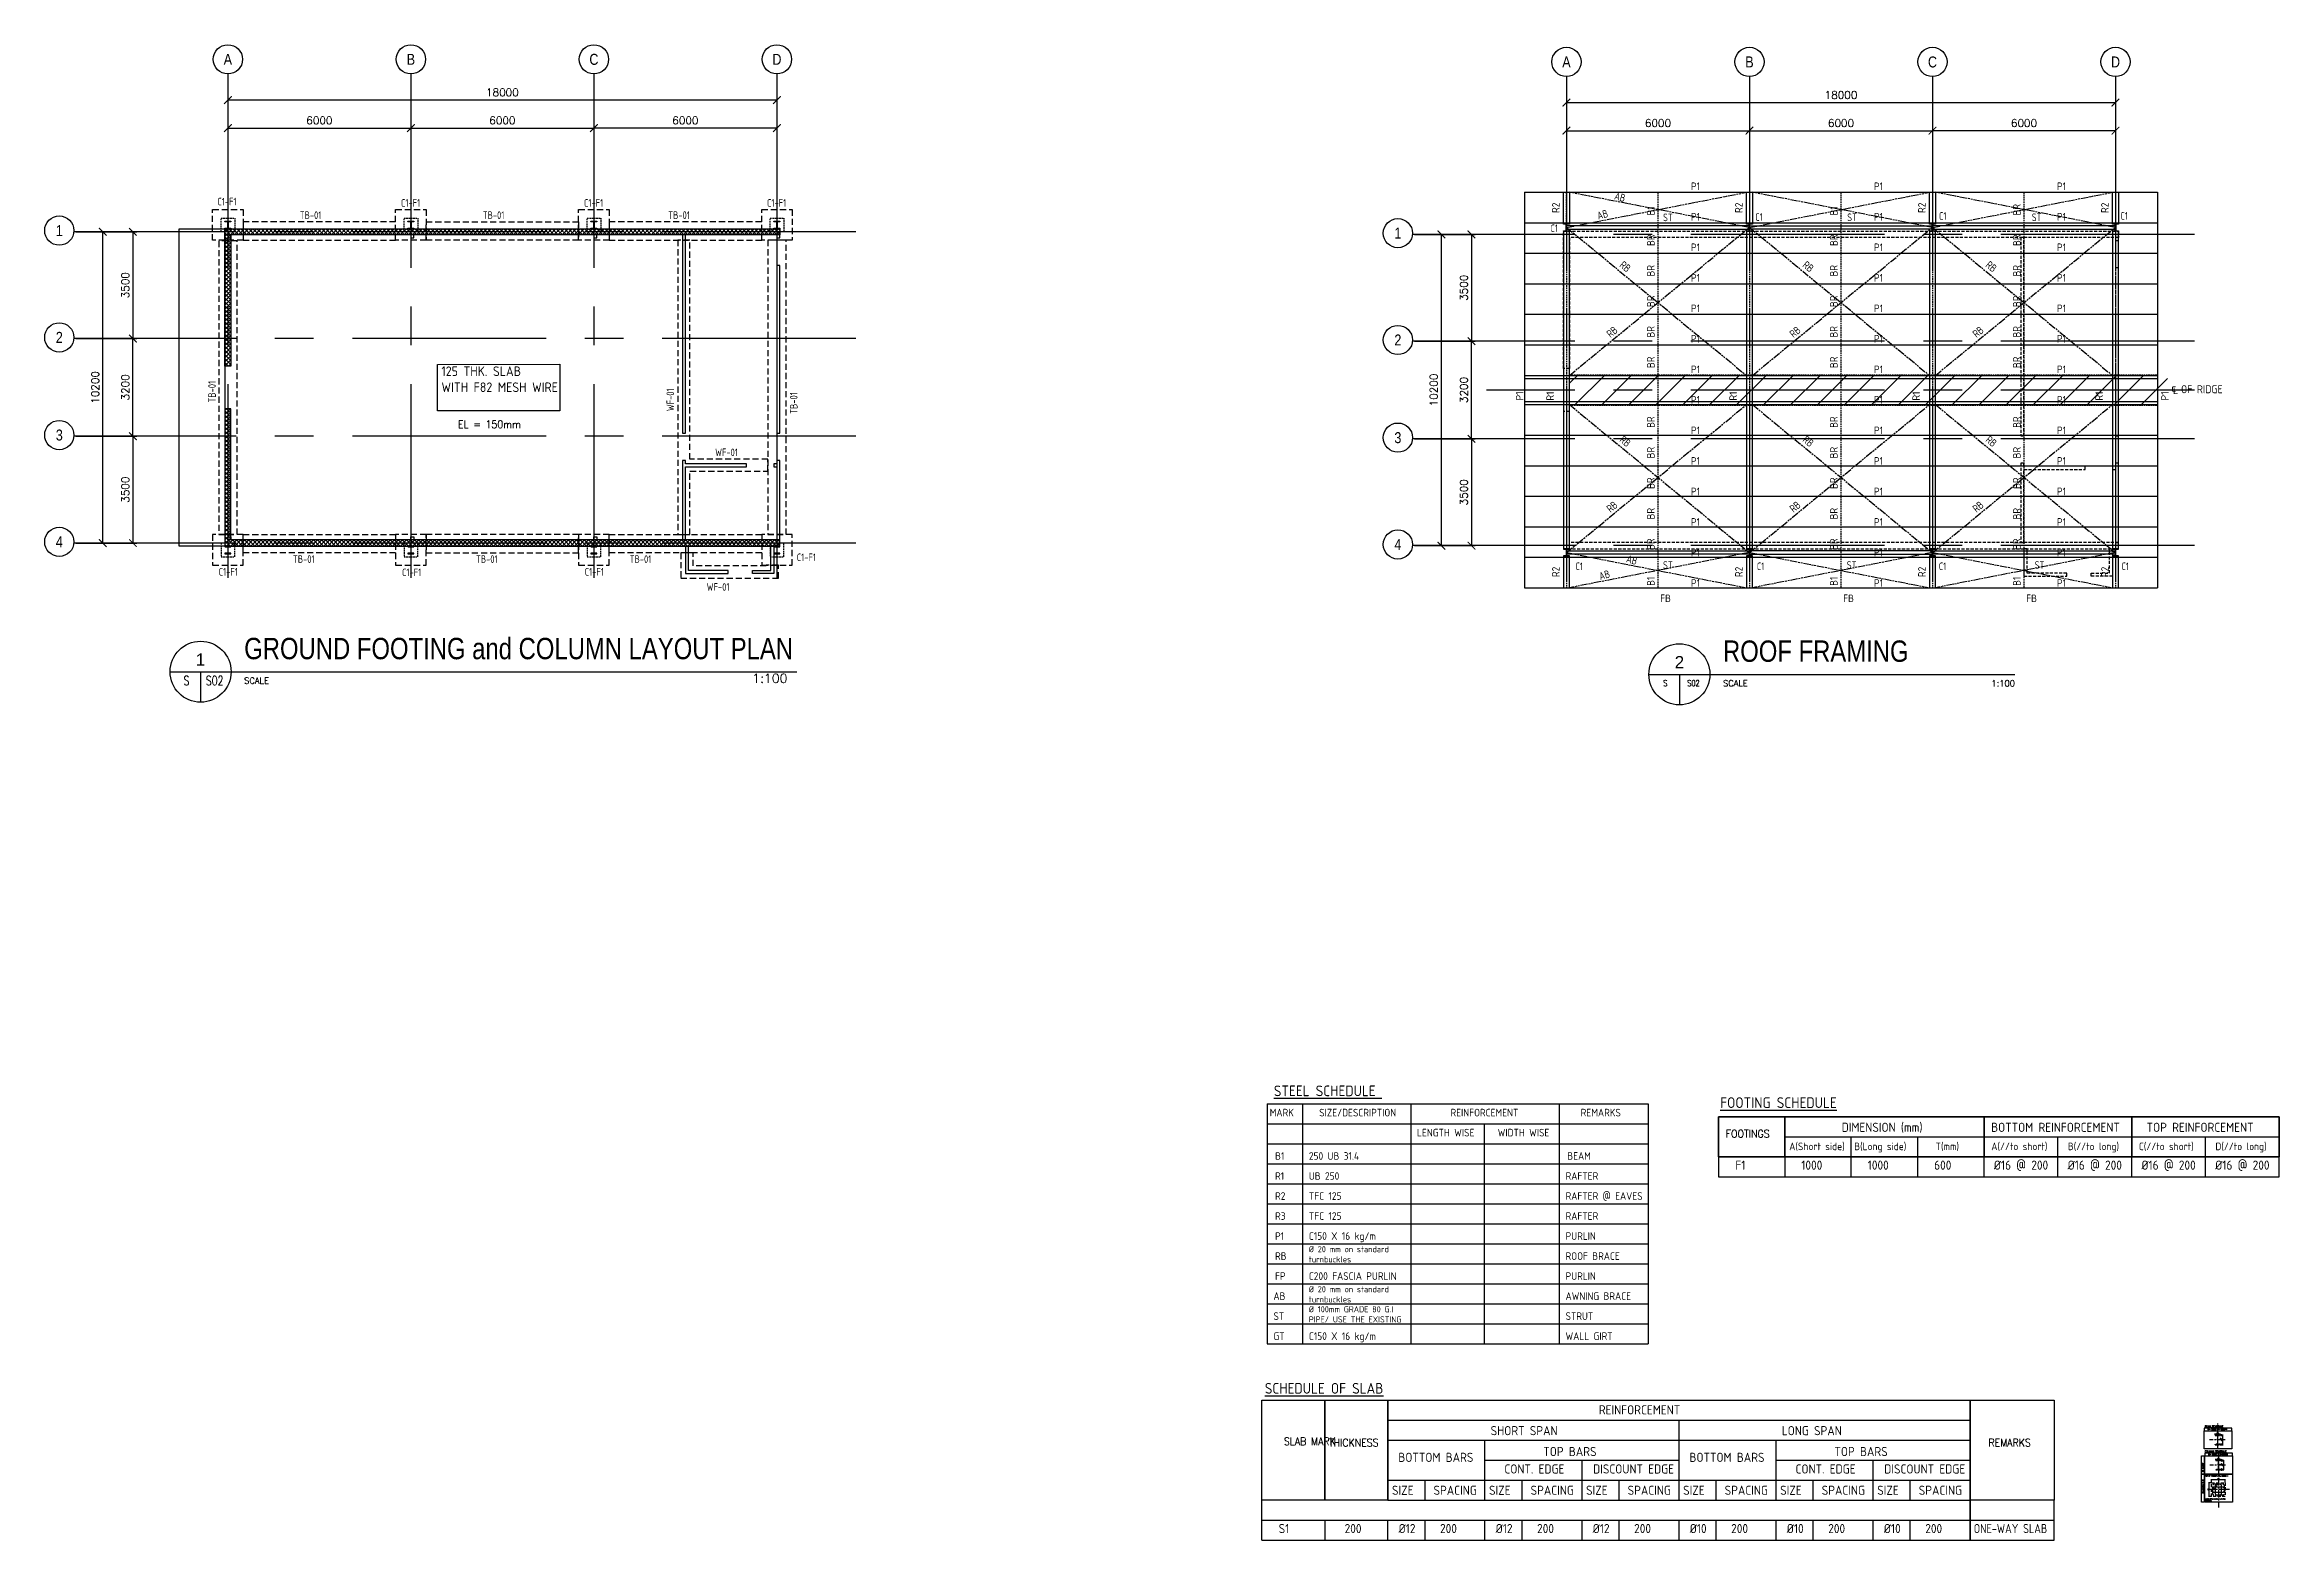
# Model space of a CAD drawing. Header units: millimetres. Extents: x -427046 to -302732, y -48485 to 25407.
# Drawn here: x -427046 to -353787, y -23600 to 25407 of the extents above; entities that cross this region are included whole.
import ezdxf
from ezdxf.enums import TextEntityAlignment as Align

# ---------------------------------------------------------------- set-up
doc = ezdxf.new("R2010")
doc.units = ezdxf.units.MM
doc.header["$LTSCALE"] = 200
doc.header["$MEASUREMENT"] = 0
for name, pattern in [('1201S pln footng GFL$0$DASHED', [0.75, 0.5, -0.25]), ('1201S pln GRIDS$0$CENTER', [2, 1.25, -0.25, 0.25, -0.25]), ('ACAD_ISO09W100', [45, 24, -3, 6, -3, 6, -3]), ('CONTINOUS', [0]), ('HIDDEN', [0.375, 0.25, -0.125]), ('X-GRID-B1$0$HIDDEN', [0.375, 0.25, -0.125]), ('X-Grid-Warehouse$0$CENTER', [50.8, 31.75, -6.35, 6.35, -6.35]), ('X-Grid-Warehouse$0$X-GRID-B1$0$HIDDEN', [0.375, 0.25, -0.125])]:
    doc.linetypes.add(name, pattern=pattern)
for name, color, linetype in [('1201S pln footng GFL$0$02TX0100---', 2, 'Continuous'), ('1201S pln footng GFL$0$02TX0200---', 2, 'Continuous'), ('1201S pln footng GFL$0$07TX0100---', 7, 'Continuous'), ('1201S pln footng GFL$0$B01S44M-FOO---', 4, '1201S pln footng GFL$0$DASHED'), ('1201S pln GRIDS$0$B01S82M-GRI---', 8, '1201S pln GRIDS$0$CENTER'), ('A-ANNO-DIMS', 1, 'Continuous'), ('A-DETL-02', 4, 'HIDDEN'), ('A-TITL', 2, 'Continuous'), ('A-TITL-TEXT', 3, 'Continuous'), ('A-TITL-TEXT-03', 3, 'Continuous'), ('A-TXT', 2, 'Continuous'), ('A-WALL', 8, 'Continuous'), ('A-WALL-FNSH', 1, 'Continuous'), ('A-WALL-FNSH @ 1', 1, 'Continuous'), ('X-GRID-B1$0$A-COLS-PATT', 254, 'Continuous'), ('X-Grid-Warehouse$0$7-9$0$A-GRID-BBLE', 9, 'Continuous'), ('X-Grid-Warehouse$0$A-ANNO-DIMS', 1, 'Continuous'), ('X-Grid-Warehouse$0$A-COLS', 5, 'Continuous'), ('X-Grid-Warehouse$0$A-GRID', 9, 'X-Grid-Warehouse$0$CENTER')]:
    doc.layers.add(name, color=color, linetype=linetype)
doc.styles.add('1201S pln footng', font='isocp.shx')
doc.styles.add('RC-ANNO-AR-W080', font='arial.ttf', dxfattribs={"width": 0.8})
doc.styles.add('RC-ANNO-AR-W100', font='arial.ttf')
doc.styles.add('RC-ANNO-RO-W100', font='romans.shx')
doc.styles.add('RC-ANNO-SI-W075', font='simplex.shx', dxfattribs={"width": 0.75})
doc.styles.add('RC-ANNO-SI-W100', font='simplex.shx')
doc.styles.add('ST-ISOCP', font='isocp.shx')
doc.styles.add('X-Grid-Warehouse$0$7-9$0$12TH FLOOR COL$0$GRID', font='ARIALN.TTF')
doc.styles.add('X-Grid-Warehouse$0$RC-ANNO-RO-W100', font='romans.shx')
doc.dimstyles.new('RC-DIMS-0010', dxfattribs={"dimscale": 10, "dimtxt": 2.5, "dimasz": 2.5, "dimexe": 1.25, "dimexo": 0.625, "dimgap": 1.25, "dimtad": 1, "dimdec": 0, "dimdsep": 46, "dimtxsty": 'RC-ANNO-RO-W100', "dimblk": 'ARCHTICK', "dimcen": 2.5, "dimclrd": 1, "dimclre": 1, "dimclrt": 2, "dimadec": 0, "dimazin": 0, "dimtfac": 1, "dimtdec": 0, "dimtmove": 0, "dimatfit": 3, "dimldrblk": 'NONE', "dimfxl": 0, "dimtzin": 0, "dimlwd": -1, "dimarcsym": 0})
doc.dimstyles.new('X-Grid-Warehouse$0$RC-DIMS-0100', dxfattribs={"dimscale": 100, "dimtxt": 2.5, "dimasz": 2.5, "dimexe": 1.25, "dimexo": 0.625, "dimgap": 1.25, "dimtad": 1, "dimdec": 0, "dimdsep": 46, "dimtxsty": 'X-Grid-Warehouse$0$RC-ANNO-RO-W100', "dimblk": 'X-Grid-Warehouse$0$_ARCHTICK', "dimcen": 2.5, "dimclrd": 1, "dimclre": 1, "dimclrt": 2, "dimadec": 0, "dimazin": 0, "dimtfac": 1, "dimtdec": 0, "dimtmove": 0, "dimatfit": 3, "dimldrblk": 'X-Grid-Warehouse$0$_None', "dimfxl": 0, "dimtzin": 0, "dimlwd": -1, "dimarcsym": 0})
pattern_1 = [(45, (5300.5, 173641.18), (-66.29126, 66.29126), []), (135, (5300.5, 173641.18), (-66.29126, -66.29126), [])]

msp = doc.modelspace()

# ---------------------------------------------------------------- texts
at = {"layer": '1201S pln footng GFL$0$02TX0100---', "style": '1201S pln footng'}
for s, p in [('P1', (-373076.6, 20643)), ('P1', (-367076.6, 20643)), ('P1', (-361076.6, 20643)), ('P1', (-373076.6, 19643)), ('P1', (-367076.6, 19643)), ('P1', (-361076.6, 19643)), ('P1', (-373076.6, 18643)), ('P1', (-367076.6, 18643)), ('P1', (-361076.6, 18643)), ('P1', (-373076.6, 17643)), ('P1', (-367076.6, 17643)), ('P1', (-361076.6, 17643)), ('P1', (-373076.6, 16643)), ('P1', (-367076.6, 16643)), ('P1', (-361076.6, 16643)), ('P1', (-373076.6, 15643)), ('P1', (-367076.6, 15643)), ('P1', (-361076.6, 15643)), ('P1', (-373076.6, 14643)), ('P1', (-367076.6, 14643)), ('P1', (-361076.6, 14643)), ('P1', (-373076.6, 13643)), ('P1', (-367076.6, 13643)), ('P1', (-361076.6, 13643)), ('P1', (-373076.6, 12643)), ('P1', (-367076.6, 12643)), ('P1', (-361076.6, 12643)), ('P1', (-373076.6, 11643)), ('P1', (-367076.6, 11643)), ('P1', (-361076.6, 11643)), ('P1', (-373076.6, 10643)), ('P1', (-367076.6, 10643)), ('P1', (-361076.6, 10643)), ('P1', (-373076.6, 9643)), ('P1', (-367076.6, 9643)), ('P1', (-361076.6, 9643)), ('P1', (-373076.6, 8643)), ('P1', (-367076.6, 8643)), ('P1', (-361076.6, 8643)), ('FB', (-374085.6, 7140.8)), ('P1', (-373076.6, 7643)), ('FB', (-368085.6, 7140.8)), ('P1', (-367076.6, 7643)), ('FB', (-362085.6, 7140.8)), ('P1', (-361076.6, 7643)), ('MARK', (-386885.3, -9710.7)), ('SIZE/DESCRIPTION', (-385262.2, -9710.7)), ('REINFORCEMENT', (-380958.7, -9710.7)), ('REMARKS', (-376689.7, -9710.7)), ('LENGTH WISE', (-382056.7, -10366.6)), ('WIDTH WISE', (-379410.3, -10366.6))]:
    msp.add_text(s, height=250, dxfattribs=at).set_placement(p)
for s, p in [('R2', (-377378.4, 19893.9)), ('B1', (-374266.1, 19811.4)), ('R2', (-371378.4, 19893.9)), ('B1', (-368266.1, 19811.4)), ('R2', (-365378.4, 19893.9)), ('BR', (-362266.1, 19811.4)), ('R2', (-359378.4, 19893.9)), ('BR', (-374266.1, 18811.4)), ('BR', (-368266.1, 18811.4)), ('BR', (-362266.1, 18811.4)), ('BR', (-374266.1, 17811.4)), ('BR', (-368266.1, 17811.4)), ('BR', (-362266.1, 17811.4)), ('BR', (-374266.1, 16811.4)), ('BR', (-368266.1, 16811.4)), ('BR', (-362266.1, 16811.4)), ('BR', (-374266.1, 15811.4)), ('BR', (-368266.1, 15811.4)), ('BR', (-362266.1, 15811.4)), ('BR', (-374266.1, 14811.4)), ('BR', (-368266.1, 14811.4)), ('BR', (-362266.1, 14811.4)), ('P1', (-378566.3, 13748.1)), ('R1', (-377566.1, 13745.9)), ('R1', (-371566.1, 13745.9)), ('R1', (-365566.1, 13745.9)), ('R1', (-359566.1, 13745.9)), ('P1', (-357414.4, 13748.1)), ('BR', (-374266.1, 12851.4)), ('BR', (-368266.1, 12851.4)), ('BR', (-362266.1, 12851.4)), ('BR', (-374266.1, 11851.4)), ('BR', (-368266.1, 11851.4)), ('BR', (-362266.1, 11851.4)), ('BR', (-374266.1, 10851.4)), ('BR', (-368266.1, 10851.4)), ('BR', (-362266.1, 10851.4)), ('BR', (-374266.1, 9851.4)), ('BR', (-368266.1, 9851.4)), ('BR', (-362266.1, 9851.4)), ('BR', (-374266.1, 8851.4)), ('BR', (-368266.1, 8851.4)), ('BR', (-362266.1, 8851.4)), ('R2', (-377378.4, 7963.9)), ('R2', (-371378.4, 7963.9)), ('R2', (-365378.4, 7963.9)), ('R2', (-359378.4, 7963.9)), ('B1', (-374266.1, 7674.1)), ('B1', (-368266.1, 7674.1)), ('B1', (-362266.1, 7674.1))]:
    msp.add_text(s, height=250, rotation=90, dxfattribs=at).set_placement(p)
at = {"layer": '1201S pln footng GFL$0$02TX0100---', "char_height": 250, "attachment_point": 1, "style": '1201S pln footng'}
for s, insert, rotation in [('{\\W0.9;AB}', (-375537.7, 20585.3), 343.910909), ('{\\W0.9;AB}', (-376178.3, 19914.4), 15.481486), ('{\\W0.9;RB}', (-375280.8, 18341.6), 320.57903), ('{\\W0.9;RB}', (-369280.8, 18341.6), 320.57903), ('{\\W0.9;RB}', (-363280.8, 18341.6), 320.57903), ('{\\W0.9;RB}', (-375872.1, 15984.4), 39.42097), ('{\\W0.9;RB}', (-369872.1, 15984.4), 39.42097), ('{\\W0.9;RB}', (-363872.1, 15984.4), 39.42097), ('{\\W0.9;TB-01}', (-421685.3, 13682.7), 90), ('{\\W0.9;WF-01}', (-406661, 13398.8), 90), ('{\\W0.9;TB-01}', (-402614.8, 13311.8), 90), ('{\\W0.9;RB}', (-375280.8, 12613.9), 320.57903), ('{\\W0.9;RB}', (-369280.8, 12613.9), 320.57903), ('{\\W0.9;RB}', (-363280.8, 12613.9), 320.57903), ('{\\W0.9;RB}', (-375872.1, 10256.7), 39.42097), ('{\\W0.9;RB}', (-369872.1, 10256.7), 39.42097), ('{\\W0.9;RB}', (-363872.1, 10256.7), 39.42097), ('{\\W0.9;AB}', (-376116.4, 8105.4), 15.481486), ('{\\W0.9;AB}', (-375147.2, 8693.9), 343.910909)]:
    msp.add_mtext_dynamic_manual_height_columns(s, width=2681.969, gutter_width=375, heights=[0], dxfattribs=dict(at, insert=insert, rotation=rotation))
for s, width, insert in [('{\\W0.9;C1-F1}', 2681.969, (-421383.1, 20390.6)), ('{\\W0.9;TB-01}', 2681.969, (-418684.8, 19946)), ('{\\W0.9;C1-F1}', 2681.969, (-415366.5, 20347.4)), ('{\\W0.9;TB-01}', 2681.969, (-412684.8, 19946)), ('{\\W0.9;C1-F1}', 2681.969, (-409366.5, 20347.4)), ('{\\W0.9;TB-01}', 2681.969, (-406603, 19946)), ('{\\W0.9;C1-F1}', 2681.969, (-403366.5, 20347.4)), ('{\\W0.9;ST}', 2681.969, (-373989.3, 19872.7)), ('{\\W0.9;C1}', 2681.969, (-370969, 19884)), ('{\\W0.9;ST}', 2681.969, (-367952.7, 19877.5)), ('{\\W0.9;C1}', 2681.969, (-364943.3, 19920.1)), ('{\\W0.9;ST}', 2681.969, (-361903.7, 19877.5)), ('{\\W0.9;C1}', 2681.969, (-358994.6, 19923.5)), ('{\\W0.9;C1}', 2681.969, (-377679.7, 19516.4)), ('{\\Fromans|c0;\\W0.9;EL = 150mm}', 4112.363, (-413499.3, 13093.8)), ('{\\W0.9;WF-01}', 2681.969, (-405067, 12174.9)), ('{\\W0.9;C1-F1}', 2681.969, (-421342, 8259.5)), ('{\\W0.9;TB-01}', 2681.969, (-418906.2, 8675.9)), ('{\\W0.9;C1-F1}', 2681.969, (-415329.2, 8242.4)), ('{\\W0.9;TB-01}', 2681.969, (-412906.2, 8675.9)), ('{\\W0.9;C1-F1}', 2681.969, (-409342, 8259.5)), ('{\\W0.9;TB-01}', 2681.969, (-407866.9, 8675.9)), ('{\\W0.9;C1-F1}', 2681.969, (-402389.3, 8734.7)), ('{\\W0.9;C1}', 2681.969, (-376862.2, 8440.3)), ('{\\W0.9;ST}', 2681.969, (-373991.4, 8482.2)), ('{\\W0.9;C1}', 2681.969, (-370915.4, 8440.3)), ('{\\W0.9;ST}', 2681.969, (-367967.2, 8482.2)), ('{\\W0.9;C1}', 2681.969, (-364949.7, 8440.3)), ('{\\W0.9;ST}', 2681.969, (-361808.5, 8482.2)), ('{\\W0.9;C1}', 2681.969, (-358962.4, 8440.3)), ('{\\W0.9;WF-01}', 2681.969, (-405343.8, 7763.7))]:
    msp.add_mtext_dynamic_manual_height_columns(s, width=width, gutter_width=375, heights=[0], dxfattribs=dict(at, insert=insert))
at = {"layer": '1201S pln footng GFL$0$02TX0100---', "attachment_point": 1, "style": '1201S pln footng'}
for s, insert, char_height, width in [('{\\Fromans|c0;\\W0.9;FOOTINGS}', (-371934.8, -10153.6), 250, 1686.152), ('DIMENSION (mm)', (-368134.9, -9917), 300, 3635.292), ('BOTTOM REINFORCEMENT ', (-363234.9, -9917), 300, 4505.082), ('TOP REINFORCEMENT ', (-358137.9, -9917), 300, 4505.082), ('A(Short side)', (-369853.7, -10567), 250, 2656.151), ('B(Long side)', (-367720.7, -10567), 250, 2656.151), ('T(mm)', (-365054.7, -10567), 250, 2656.151), ('A(//to short)', (-363229.2, -10567), 250, 2656.151), ('B(//to long)', (-360719.7, -10567), 250, 2656.151), ('C(//to short)', (-358391.2, -10567), 250, 2656.151), ('D(//to long)', (-355881.7, -10567), 250, 2656.151), ('F1', (-371619.4, -11157.4), 300, 2656.151), ('1000', (-369457.9, -11157.4), 300, 2656.151), ('1000', (-367279.9, -11157.4), 300, 2656.151), ('600', (-365101.9, -11157.4), 300, 2656.151), ('%%C16 @ 200', (-363144.9, -11157.4), 300, 2656.151), ('%%C16 @ 200', (-360725.9, -11157.4), 300, 2656.151), ('%%C16 @ 200', (-358306.9, -11157.4), 300, 2656.151), ('%%C16 @ 200', (-355887.9, -11157.4), 300, 2656.151), ('REINFORCEMENT', (-376096, -19175), 300, 2300), ('{\\Fromans|c0;\\W0.9;SLAB MARK}', (-386419.5, -20236), 250, 1686.152), ('{\\Fromans|c0;\\W0.9;THICKNESS}', (-384947.3, -20277), 250, 1686.152), ('SHORT SPAN', (-379642.2, -19857.1), 300, 2300), ('LONG SPAN', (-370097.7, -19857.1), 300, 2300), ('{\\Fromans|c0;\\W0.9;REMARKS}', (-363321.8, -20277), 250, 1686.152), ('{\\Fromans|c0;\\W0.9;\\LBEAM SCHEDULE}', (-356223.8, -19833), 60, 3397.338), ('{\\Fromans|c0;\\W0.9;B1- 250UB 31.4 COLUMN}', (-356140.8, -19944.5), 40, 842.054), ('BOTTOM BARS', (-382669.1, -20731.5), 300, 2656.151), ('CONT. EDGE', (-379191.1, -21112.5), 300, 2656.151), ('TOP BARS', (-377916.1, -20541), 300, 2656.151), ('DISCOUNT EDGE', (-376282.1, -21112.5), 300, 2945.606), ('BOTTOM BARS', (-373124.6, -20731.5), 300, 2656.151), ('CONT. EDGE', (-369646.6, -21112.5), 300, 2656.151), ('TOP BARS', (-368371.6, -20541), 300, 2656.151), ('DISCOUNT EDGE', (-366737.6, -21112.5), 300, 2945.606), ('{\\Fromans|c0;\\W0.9;\\LCOLUMN SCHEDULE}', (-356223.8, -20657.5), 60, 3397.338), ('{\\Fromans|c0;\\W0.9;C1- 250UC 31.4 COLUMN}', (-356117.8, -20770.5), 40, 842.054), ('SIZE', (-382876.3, -21810.6), 300, 2656.151), ('SPACING', (-381514.3, -21810.6), 300, 2656.151), ('SIZE', (-379694.8, -21810.6), 300, 2656.151), ('SPACING', (-378332.8, -21810.6), 300, 2656.151), ('SIZE', (-376513.3, -21810.6), 300, 2656.151), ('SPACING', (-375151.3, -21810.6), 300, 2656.151), ('SIZE', (-373331.8, -21810.6), 300, 2656.151), ('SPACING', (-371969.8, -21810.6), 300, 2656.151), ('SIZE', (-370150.3, -21810.6), 300, 2656.151), ('SPACING', (-368788.3, -21810.6), 300, 2656.151), ('SIZE', (-366968.8, -21810.6), 300, 2656.151), ('SPACING', (-365606.8, -21810.6), 300, 2656.151), ('{\\Fromans|c0;\\W0.9;TOP OF PEDESTAL EL+2200MM}', (-356217.3, -21475), 40, 3397.338), ('{\\Fromans|c0;\\W0.9;12%%C20 VERTICAL BARS W/ %%C10 TIES @ 200 O.C.}', (-356217.3, -22234.5), 30, 717.562), ('S1', (-386591.2, -23065.1), 300, 2656.151), ('200', (-384429.7, -23065.1), 300, 2656.151), ('%%C12', (-382659.2, -23065.1), 300, 2656.151), ('200', (-381301.2, -23065.1), 300, 2656.151), ('%%C12', (-379477.7, -23065.1), 300, 2656.151), ('200', (-378119.7, -23065.1), 300, 2656.151), ('%%C12', (-376296.2, -23065.1), 300, 2656.151), ('200', (-374938.2, -23065.1), 300, 2656.151), ('%%C10', (-373114.7, -23065.1), 300, 2656.151), ('200', (-371756.7, -23065.1), 300, 2656.151), ('%%C10', (-369933.2, -23065.1), 300, 2656.151), ('200', (-368575.2, -23065.1), 300, 2656.151), ('%%C10', (-366751.7, -23065.1), 300, 2656.151), ('200', (-365393.7, -23065.1), 300, 2656.151), ('{\\W0.9;ONE-WAY SLAB}', (-363803.7, -23065.1), 300, 3397.338)]:
    msp.add_mtext(s, dxfattribs=dict(at, insert=insert, char_height=char_height, width=width))
at = {"layer": '1201S pln footng GFL$0$02TX0100---', "char_height": 40, "width": 3397.338, "attachment_point": 1, "rotation": 90, "style": '1201S pln footng'}
for s, insert in [('{\\Fromans|c0;\\W0.9;GF TO ROOF}', (-356310, -21356.3)), ('{\\Fromans|c0;\\W0.9;FOUNDATION TO GF}', (-356310, -22063.8))]:
    msp.add_mtext(s, dxfattribs=dict(at, insert=insert))
at = {"layer": '1201S pln footng GFL$0$02TX0200---', "ltscale": 500, "style": '1201S pln footng'}
for s, p in [('%%USTEEL SCHEDULE ', (-386750.7, -9047.8)), ('%%UFOOTING SCHEDULE', (-372115.9, -9434.3)), ('%%USCHEDULE OF SLAB', (-387045.9, -18795.6))]:
    msp.add_text(s, height=350, dxfattribs=at).set_placement(p)
at = {"layer": '1201S pln footng GFL$0$07TX0100---', "color": 2, "style": '1201S pln footng'}
for s, p in [('B1', (-386709.8, -11132.5)), ('250 UB 31.4', (-385602.2, -11132.5)), ('BEAM', (-377129.2, -11132.5)), ('R1', (-386709.8, -11788.3)), ('UB 250', (-385602.2, -11788.3)), ('R2', (-386709.8, -12444.2)), ('TFC 125', (-385602.2, -12444.2)), ('R3', (-386709.8, -13100.1)), ('TFC 125', (-385602.2, -13100.1)), ('P1', (-386709.8, -13756)), ('C150 X 16 kg/m', (-385602.2, -13756)), ('RB', (-386709.8, -14411.9)), ('ROOF BRACE', (-377186.3, -14411.9)), ('FP', (-386709.8, -15067.7)), ('C200 FASCIA PURLIN', (-385602.2, -15067.7)), ('PURLIN', (-377186.3, -15067.7)), ('AB', (-386763, -15723.6)), ('AWNING BRACE', (-377186.3, -15723.6)), ('ST', (-386763, -16379.5)), ('GT', (-386763, -17035.4)), ('C150 X 16 kg/m', (-385602.2, -17035.4)), ('STRUT', (-377186.3, -16379.5)), ('WALL GIRT', (-377186.3, -17035.4))]:
    msp.add_text(s, height=250, dxfattribs=at).set_placement(p)
at = {"layer": '1201S pln footng GFL$0$07TX0100---', "color": 2, "width": 2872.636, "attachment_point": 1, "style": '1201S pln footng'}
for s, insert, char_height in [('RAFTER', (-377186.3, -11538.3), 250), ('RAFTER @ EAVES', (-377186.3, -12194.2), 250), ('RAFTER ', (-377186.3, -12850.1), 250), ('PURLIN', (-377186.3, -13506), 250), ('%%C 20 mm on standard turnbuckles', (-385602.2, -13961.1), 200), ('%%C 20 mm on standard turnbuckles', (-385602.2, -15272.8), 200), ('%%C 100mm GRADE 80 G.I PIPE/ USE THE EXISTING', (-385602.2, -15928.7), 200)]:
    msp.add_mtext(s, dxfattribs=dict(at, insert=insert, char_height=char_height))
at = {"layer": 'A-TXT', "insert": (-414038.3, 14865.2), "char_height": 315, "width": 4035.882, "attachment_point": 1, "style": 'ST-ISOCP'}
msp.add_mtext('125 THK. SLAB\\PWITH F82 MESH WIRE', dxfattribs=at)
at = {"layer": 'A-TXT', "insert": (-357330.8, 14286.3), "char_height": 262.5, "attachment_point": 1, "style": 'ST-ISOCP'}
msp.add_mtext_dynamic_manual_height_columns('{\\H1.1429x;℄} OF RIDGE', width=5060.574, gutter_width=1875, heights=[0], dxfattribs=at)

# ---------------------------------------------------------------- blocks, each defined once
blk = doc.blocks.new('X-Grid-Warehouse$0$_ARCHTICK')
at = {"color": 0, "linetype": 'ByBlock', "const_width": 0.15}
blk.add_lwpolyline([(-0.5, -0.5), (0.5, 0.5)], dxfattribs=at)
blk = doc.blocks.new('*D31')
at = {"layer": 'defpoints', "color": 0}
for p in [(-421041, 24449), (-415041, 24449), (-415041, 22676)]:
    blk.add_point(p, dxfattribs=at)
at = {"layer": 'X-Grid-Warehouse$0$A-ANNO-DIMS', "color": 1, "lineweight": -2}
for p, q in [((-421041, 24386), (-421041, 22551)), ((-415041, 24386), (-415041, 22551))]:
    blk.add_line(p, q, dxfattribs=at)
at = {"layer": 'X-Grid-Warehouse$0$A-ANNO-DIMS', "color": 1}
blk.add_line((-421041, 22676), (-415041, 22676), dxfattribs=at)
at = {"layer": 'X-Grid-Warehouse$0$A-ANNO-DIMS', "color": 1, "xscale": 250, "yscale": 250, "zscale": 250, "rotation": 180}
blk.add_blockref('X-Grid-Warehouse$0$_ARCHTICK', (-421041, 22676), dxfattribs=at)
at = {"layer": 'X-Grid-Warehouse$0$A-ANNO-DIMS', "color": 1, "xscale": 250, "yscale": 250, "zscale": 250}
blk.add_blockref('X-Grid-Warehouse$0$_ARCHTICK', (-415041, 22676), dxfattribs=at)
at = {"layer": 'X-Grid-Warehouse$0$A-ANNO-DIMS', "color": 2, "insert": (-418041, 22926), "char_height": 250, "attachment_point": 5, "style": 'X-Grid-Warehouse$0$RC-ANNO-RO-W100'}
blk.add_mtext('6000', dxfattribs=at)
blk = doc.blocks.new('X-Grid-Warehouse$0$_None')
blk = doc.blocks.new('*D32')
at = {"layer": 'defpoints', "color": 0}
for p in [(-415041, 24449), (-409041, 24449), (-409041, 22676)]:
    blk.add_point(p, dxfattribs=at)
at = {"layer": 'X-Grid-Warehouse$0$A-ANNO-DIMS', "color": 1, "lineweight": -2}
for p, q in [((-415041, 24386), (-415041, 22551)), ((-409041, 24386), (-409041, 22551))]:
    blk.add_line(p, q, dxfattribs=at)
at = {"layer": 'X-Grid-Warehouse$0$A-ANNO-DIMS', "color": 1}
blk.add_line((-415041, 22676), (-409041, 22676), dxfattribs=at)
at = {"layer": 'X-Grid-Warehouse$0$A-ANNO-DIMS', "color": 1, "xscale": 250, "yscale": 250, "zscale": 250, "rotation": 180}
blk.add_blockref('X-Grid-Warehouse$0$_ARCHTICK', (-415041, 22676), dxfattribs=at)
at = {"layer": 'X-Grid-Warehouse$0$A-ANNO-DIMS', "color": 1, "xscale": 250, "yscale": 250, "zscale": 250}
blk.add_blockref('X-Grid-Warehouse$0$_ARCHTICK', (-409041, 22676), dxfattribs=at)
at = {"layer": 'X-Grid-Warehouse$0$A-ANNO-DIMS', "color": 2, "insert": (-412041, 22926), "char_height": 250, "attachment_point": 5, "style": 'X-Grid-Warehouse$0$RC-ANNO-RO-W100'}
blk.add_mtext('6000', dxfattribs=at)
blk = doc.blocks.new('*D33')
at = {"layer": 'defpoints', "color": 0}
for p in [(-421041, 24449), (-403041, 24449), (-403041, 23595)]:
    blk.add_point(p, dxfattribs=at)
at = {"layer": 'X-Grid-Warehouse$0$A-ANNO-DIMS', "color": 1, "lineweight": -2}
for p, q in [((-421041, 24386), (-421041, 23470)), ((-403041, 24386), (-403041, 23470))]:
    blk.add_line(p, q, dxfattribs=at)
at = {"layer": 'X-Grid-Warehouse$0$A-ANNO-DIMS', "color": 1}
blk.add_line((-421041, 23595), (-403041, 23595), dxfattribs=at)
at = {"layer": 'X-Grid-Warehouse$0$A-ANNO-DIMS', "color": 1, "xscale": 250, "yscale": 250, "zscale": 250, "rotation": 180}
blk.add_blockref('X-Grid-Warehouse$0$_ARCHTICK', (-421041, 23595), dxfattribs=at)
at = {"layer": 'X-Grid-Warehouse$0$A-ANNO-DIMS', "color": 1, "xscale": 250, "yscale": 250, "zscale": 250}
blk.add_blockref('X-Grid-Warehouse$0$_ARCHTICK', (-403041, 23595), dxfattribs=at)
at = {"layer": 'X-Grid-Warehouse$0$A-ANNO-DIMS', "color": 2, "insert": (-412041, 23845), "char_height": 250, "attachment_point": 5, "style": 'X-Grid-Warehouse$0$RC-ANNO-RO-W100'}
blk.add_mtext('18000', dxfattribs=at)
blk = doc.blocks.new('*D34')
at = {"layer": 'defpoints', "color": 0}
for p in [(-426088, 19277), (-426088, 15777), (-424154, 15777)]:
    blk.add_point(p, dxfattribs=at)
at = {"layer": 'X-Grid-Warehouse$0$A-ANNO-DIMS', "color": 1, "lineweight": -2}
for p, q in [((-426026, 19277), (-424029, 19277)), ((-426026, 15777), (-424029, 15777))]:
    blk.add_line(p, q, dxfattribs=at)
at = {"layer": 'X-Grid-Warehouse$0$A-ANNO-DIMS', "color": 1}
blk.add_line((-424154, 19277), (-424154, 15777), dxfattribs=at)
at = {"layer": 'X-Grid-Warehouse$0$A-ANNO-DIMS', "color": 1, "xscale": 250, "yscale": 250, "zscale": 250}
for p, rotation in [((-424154, 19277), 90), ((-424154, 15777), 270)]:
    blk.add_blockref('X-Grid-Warehouse$0$_ARCHTICK', p, dxfattribs=dict(at, rotation=rotation))
at = {"layer": 'X-Grid-Warehouse$0$A-ANNO-DIMS', "color": 2, "insert": (-424404, 17527), "char_height": 250, "attachment_point": 5, "rotation": 90, "style": 'X-Grid-Warehouse$0$RC-ANNO-RO-W100'}
blk.add_mtext('3500', dxfattribs=at)
blk = doc.blocks.new('*D35')
at = {"layer": 'defpoints', "color": 0}
for p in [(-426088, 15777), (-424154, 15777), (-426088, 12577)]:
    blk.add_point(p, dxfattribs=at)
at = {"layer": 'X-Grid-Warehouse$0$A-ANNO-DIMS', "color": 1, "lineweight": -2}
for p, q in [((-426026, 15777), (-424029, 15777)), ((-426026, 12577), (-424029, 12577))]:
    blk.add_line(p, q, dxfattribs=at)
at = {"layer": 'X-Grid-Warehouse$0$A-ANNO-DIMS', "color": 1}
blk.add_line((-424154, 12577), (-424154, 15777), dxfattribs=at)
at = {"layer": 'X-Grid-Warehouse$0$A-ANNO-DIMS', "color": 1, "xscale": 250, "yscale": 250, "zscale": 250}
for p, rotation in [((-424154, 15777), 90), ((-424154, 12577), 270)]:
    blk.add_blockref('X-Grid-Warehouse$0$_ARCHTICK', p, dxfattribs=dict(at, rotation=rotation))
at = {"layer": 'X-Grid-Warehouse$0$A-ANNO-DIMS', "color": 2, "insert": (-424404, 14177), "char_height": 250, "attachment_point": 5, "rotation": 90, "style": 'X-Grid-Warehouse$0$RC-ANNO-RO-W100'}
blk.add_mtext('3200', dxfattribs=at)
blk = doc.blocks.new('*D36')
at = {"layer": 'defpoints', "color": 0}
for p in [(-426088, 19277), (-425140, 19277), (-426088, 9077)]:
    blk.add_point(p, dxfattribs=at)
at = {"layer": 'X-Grid-Warehouse$0$A-ANNO-DIMS', "color": 1, "lineweight": -2}
for p, q in [((-426026, 19277), (-425015, 19277)), ((-426026, 9077), (-425015, 9077))]:
    blk.add_line(p, q, dxfattribs=at)
at = {"layer": 'X-Grid-Warehouse$0$A-ANNO-DIMS', "color": 1}
blk.add_line((-425140, 9077), (-425140, 19277), dxfattribs=at)
at = {"layer": 'X-Grid-Warehouse$0$A-ANNO-DIMS', "color": 1, "xscale": 250, "yscale": 250, "zscale": 250}
for p, rotation in [((-425140, 19277), 90), ((-425140, 9077), 270)]:
    blk.add_blockref('X-Grid-Warehouse$0$_ARCHTICK', p, dxfattribs=dict(at, rotation=rotation))
at = {"layer": 'X-Grid-Warehouse$0$A-ANNO-DIMS', "color": 2, "insert": (-425390, 14177), "char_height": 250, "attachment_point": 5, "rotation": 90, "style": 'X-Grid-Warehouse$0$RC-ANNO-RO-W100'}
blk.add_mtext('10200', dxfattribs=at)
blk = doc.blocks.new('ANNO-DWGTTL-0001-01')
at = {"color": 1}
for p, q in [((-10, 0), (110, 0)), ((0, 0), (0, -10))]:
    blk.add_line(p, q, dxfattribs=at)
at = {"layer": 'A-TITL'}
blk.add_circle((0, 0), 10, dxfattribs=at)
at = {"color": 3, "style": 'RC-ANNO-SI-W075', "width": 0.75}
for tag, p in [('SOURCE_SHEET_NO', (-4.61, -2.89)), ('DRAWING_SHEET_NO', (4.61, -2.89))]:
    blk.add_attdef(tag, text='', height=2, dxfattribs=at).set_placement(p, align=Align.MIDDLE_CENTER)
at = {"layer": 'A-TITL-TEXT', "color": 3, "insert": (14.29, -1.92), "char_height": 2, "width": 13.6957, "attachment_point": 1, "style": 'RC-ANNO-SI-W100'}
blk.add_mtext('SCALE', dxfattribs=at)
at = {"layer": 'A-TITL-TEXT', "style": 'RC-ANNO-AR-W080', "width": 0.8}
blk.add_attdef('DRAWING_TITLE', text='', height=7, dxfattribs=at).set_placement((14.29, 2), align=Align.BOTTOM_LEFT)
at = {"layer": 'A-TITL-TEXT', "style": 'RC-ANNO-AR-W100'}
blk.add_attdef('DRAWING_NO', text='', height=4, dxfattribs=at).set_placement((0, 4), align=Align.MIDDLE_CENTER)
at = {"layer": 'A-TITL-TEXT', "color": 3, "style": 'RC-ANNO-SI-W100'}
blk.add_attdef('DRAWING_SCALE', text='', height=2, dxfattribs=at).set_placement((110, -4.54), align=Align.BOTTOM_RIGHT)
blk = doc.blocks.new('*D37')
at = {"layer": 'defpoints', "color": 0}
for p in [(-409041, 24449), (-403041, 24449), (-409041, 22676)]:
    blk.add_point(p, dxfattribs=at)
at = {"layer": 'X-Grid-Warehouse$0$A-ANNO-DIMS', "color": 1, "lineweight": -2}
for p, q in [((-409041, 24386), (-409041, 22551)), ((-403041, 24386), (-403041, 22551))]:
    blk.add_line(p, q, dxfattribs=at)
at = {"layer": 'X-Grid-Warehouse$0$A-ANNO-DIMS', "color": 1}
blk.add_line((-403041, 22676), (-409041, 22676), dxfattribs=at)
at = {"layer": 'X-Grid-Warehouse$0$A-ANNO-DIMS', "color": 1, "xscale": 250, "yscale": 250, "zscale": 250, "rotation": 180}
blk.add_blockref('X-Grid-Warehouse$0$_ARCHTICK', (-409041, 22676), dxfattribs=at)
at = {"layer": 'X-Grid-Warehouse$0$A-ANNO-DIMS', "color": 1, "xscale": 250, "yscale": 250, "zscale": 250}
blk.add_blockref('X-Grid-Warehouse$0$_ARCHTICK', (-403041, 22676), dxfattribs=at)
at = {"layer": 'X-Grid-Warehouse$0$A-ANNO-DIMS', "color": 2, "insert": (-406041, 22926), "char_height": 250, "attachment_point": 5, "style": 'X-Grid-Warehouse$0$RC-ANNO-RO-W100'}
blk.add_mtext('6000', dxfattribs=at)
blk = doc.blocks.new('*D38')
at = {"layer": 'defpoints', "color": 0}
for p in [(-426088, 12577), (-426088, 9077), (-424154, 9077)]:
    blk.add_point(p, dxfattribs=at)
at = {"layer": 'X-Grid-Warehouse$0$A-ANNO-DIMS', "color": 1, "lineweight": -2}
for p, q in [((-426026, 12577), (-424029, 12577)), ((-426026, 9077), (-424029, 9077))]:
    blk.add_line(p, q, dxfattribs=at)
at = {"layer": 'X-Grid-Warehouse$0$A-ANNO-DIMS', "color": 1}
blk.add_line((-424154, 12577), (-424154, 9077), dxfattribs=at)
at = {"layer": 'X-Grid-Warehouse$0$A-ANNO-DIMS', "color": 1, "xscale": 250, "yscale": 250, "zscale": 250}
for p, rotation in [((-424154, 12577), 90), ((-424154, 9077), 270)]:
    blk.add_blockref('X-Grid-Warehouse$0$_ARCHTICK', p, dxfattribs=dict(at, rotation=rotation))
at = {"layer": 'X-Grid-Warehouse$0$A-ANNO-DIMS', "color": 2, "insert": (-424404, 10827), "char_height": 250, "attachment_point": 5, "rotation": 90, "style": 'X-Grid-Warehouse$0$RC-ANNO-RO-W100'}
blk.add_mtext('3500', dxfattribs=at)
blk = doc.blocks.new('X-Grid-Warehouse$0$7-9$0$12TH FLOOR COL$0$GRID MODULE')
at = {"color": 8, "linetype": 'Continuous'}
blk.add_circle((0, 0), 600, dxfattribs=at)
at = {"color": 6, "style": 'X-Grid-Warehouse$0$7-9$0$12TH FLOOR COL$0$GRID'}
blk.add_attdef('GRID_TEXT_VERTICAL', text='', height=450, dxfattribs=at).set_placement((0, 0), align=Align.MIDDLE_CENTER)
blk = doc.blocks.new('*D41')
at = {"layer": 'defpoints', "color": 0}
for p in [(-377157, 24363), (-371157, 24363), (-371157, 22590)]:
    blk.add_point(p, dxfattribs=at)
at = {"layer": 'X-Grid-Warehouse$0$A-ANNO-DIMS', "color": 1, "lineweight": -2}
for p, q in [((-377157, 24301), (-377157, 22465)), ((-371157, 24301), (-371157, 22465))]:
    blk.add_line(p, q, dxfattribs=at)
at = {"layer": 'X-Grid-Warehouse$0$A-ANNO-DIMS', "color": 1}
blk.add_line((-377157, 22590), (-371157, 22590), dxfattribs=at)
at = {"layer": 'X-Grid-Warehouse$0$A-ANNO-DIMS', "color": 1, "xscale": 250, "yscale": 250, "zscale": 250, "rotation": 180}
blk.add_blockref('X-Grid-Warehouse$0$_ARCHTICK', (-377157, 22590), dxfattribs=at)
at = {"layer": 'X-Grid-Warehouse$0$A-ANNO-DIMS', "color": 1, "xscale": 250, "yscale": 250, "zscale": 250}
blk.add_blockref('X-Grid-Warehouse$0$_ARCHTICK', (-371157, 22590), dxfattribs=at)
at = {"layer": 'X-Grid-Warehouse$0$A-ANNO-DIMS', "color": 2, "insert": (-374157, 22840), "char_height": 250, "attachment_point": 5, "style": 'X-Grid-Warehouse$0$RC-ANNO-RO-W100'}
blk.add_mtext('6000', dxfattribs=at)
blk = doc.blocks.new('*D42')
at = {"layer": 'defpoints', "color": 0}
for p in [(-371157, 24363), (-365157, 24363), (-365157, 22590)]:
    blk.add_point(p, dxfattribs=at)
at = {"layer": 'X-Grid-Warehouse$0$A-ANNO-DIMS', "color": 1, "lineweight": -2}
for p, q in [((-371157, 24301), (-371157, 22465)), ((-365157, 24301), (-365157, 22465))]:
    blk.add_line(p, q, dxfattribs=at)
at = {"layer": 'X-Grid-Warehouse$0$A-ANNO-DIMS', "color": 1}
blk.add_line((-371157, 22590), (-365157, 22590), dxfattribs=at)
at = {"layer": 'X-Grid-Warehouse$0$A-ANNO-DIMS', "color": 1, "xscale": 250, "yscale": 250, "zscale": 250, "rotation": 180}
blk.add_blockref('X-Grid-Warehouse$0$_ARCHTICK', (-371157, 22590), dxfattribs=at)
at = {"layer": 'X-Grid-Warehouse$0$A-ANNO-DIMS', "color": 1, "xscale": 250, "yscale": 250, "zscale": 250}
blk.add_blockref('X-Grid-Warehouse$0$_ARCHTICK', (-365157, 22590), dxfattribs=at)
at = {"layer": 'X-Grid-Warehouse$0$A-ANNO-DIMS', "color": 2, "insert": (-368157, 22840), "char_height": 250, "attachment_point": 5, "style": 'X-Grid-Warehouse$0$RC-ANNO-RO-W100'}
blk.add_mtext('6000', dxfattribs=at)
blk = doc.blocks.new('*D43')
at = {"layer": 'defpoints', "color": 0}
for p in [(-377157, 24363), (-359157, 24363), (-359157, 23509)]:
    blk.add_point(p, dxfattribs=at)
at = {"layer": 'X-Grid-Warehouse$0$A-ANNO-DIMS', "color": 1, "lineweight": -2}
for p, q in [((-377157, 24301), (-377157, 23384)), ((-359157, 24301), (-359157, 23384))]:
    blk.add_line(p, q, dxfattribs=at)
at = {"layer": 'X-Grid-Warehouse$0$A-ANNO-DIMS', "color": 1}
blk.add_line((-377157, 23509), (-359157, 23509), dxfattribs=at)
at = {"layer": 'X-Grid-Warehouse$0$A-ANNO-DIMS', "color": 1, "xscale": 250, "yscale": 250, "zscale": 250, "rotation": 180}
blk.add_blockref('X-Grid-Warehouse$0$_ARCHTICK', (-377157, 23509), dxfattribs=at)
at = {"layer": 'X-Grid-Warehouse$0$A-ANNO-DIMS', "color": 1, "xscale": 250, "yscale": 250, "zscale": 250}
blk.add_blockref('X-Grid-Warehouse$0$_ARCHTICK', (-359157, 23509), dxfattribs=at)
at = {"layer": 'X-Grid-Warehouse$0$A-ANNO-DIMS', "color": 2, "insert": (-368157, 23759), "char_height": 250, "attachment_point": 5, "style": 'X-Grid-Warehouse$0$RC-ANNO-RO-W100'}
blk.add_mtext('18000', dxfattribs=at)
blk = doc.blocks.new('*D46')
at = {"layer": 'defpoints', "color": 0}
for p in [(-382204, 19192), (-382204, 15692), (-380270, 15692)]:
    blk.add_point(p, dxfattribs=at)
at = {"layer": 'X-Grid-Warehouse$0$A-ANNO-DIMS', "color": 1, "lineweight": -2}
for p, q in [((-382142, 19192), (-380145, 19192)), ((-382142, 15692), (-380145, 15692))]:
    blk.add_line(p, q, dxfattribs=at)
at = {"layer": 'X-Grid-Warehouse$0$A-ANNO-DIMS', "color": 1}
blk.add_line((-380270, 19192), (-380270, 15692), dxfattribs=at)
at = {"layer": 'X-Grid-Warehouse$0$A-ANNO-DIMS', "color": 1, "xscale": 250, "yscale": 250, "zscale": 250}
for p, rotation in [((-380270, 19192), 90), ((-380270, 15692), 270)]:
    blk.add_blockref('X-Grid-Warehouse$0$_ARCHTICK', p, dxfattribs=dict(at, rotation=rotation))
at = {"layer": 'X-Grid-Warehouse$0$A-ANNO-DIMS', "color": 2, "insert": (-380520, 17442), "char_height": 250, "attachment_point": 5, "rotation": 90, "style": 'X-Grid-Warehouse$0$RC-ANNO-RO-W100'}
blk.add_mtext('3500', dxfattribs=at)
blk = doc.blocks.new('*D44')
at = {"layer": 'defpoints', "color": 0}
for p in [(-382204, 15692), (-380270, 15692), (-382204, 12492)]:
    blk.add_point(p, dxfattribs=at)
at = {"layer": 'X-Grid-Warehouse$0$A-ANNO-DIMS', "color": 1, "lineweight": -2}
for p, q in [((-382142, 15692), (-380145, 15692)), ((-382142, 12492), (-380145, 12492))]:
    blk.add_line(p, q, dxfattribs=at)
at = {"layer": 'X-Grid-Warehouse$0$A-ANNO-DIMS', "color": 1}
blk.add_line((-380270, 12492), (-380270, 15692), dxfattribs=at)
at = {"layer": 'X-Grid-Warehouse$0$A-ANNO-DIMS', "color": 1, "xscale": 250, "yscale": 250, "zscale": 250}
for p, rotation in [((-380270, 15692), 90), ((-380270, 12492), 270)]:
    blk.add_blockref('X-Grid-Warehouse$0$_ARCHTICK', p, dxfattribs=dict(at, rotation=rotation))
at = {"layer": 'X-Grid-Warehouse$0$A-ANNO-DIMS', "color": 2, "insert": (-380520, 14092), "char_height": 250, "attachment_point": 5, "rotation": 90, "style": 'X-Grid-Warehouse$0$RC-ANNO-RO-W100'}
blk.add_mtext('3200', dxfattribs=at)
blk = doc.blocks.new('*D45')
at = {"layer": 'defpoints', "color": 0}
for p in [(-382204, 19192), (-381257, 19192), (-382204, 8992)]:
    blk.add_point(p, dxfattribs=at)
at = {"layer": 'X-Grid-Warehouse$0$A-ANNO-DIMS', "color": 1, "lineweight": -2}
for p, q in [((-382142, 19192), (-381132, 19192)), ((-382142, 8992), (-381132, 8992))]:
    blk.add_line(p, q, dxfattribs=at)
at = {"layer": 'X-Grid-Warehouse$0$A-ANNO-DIMS', "color": 1}
blk.add_line((-381257, 8992), (-381257, 19192), dxfattribs=at)
at = {"layer": 'X-Grid-Warehouse$0$A-ANNO-DIMS', "color": 1, "xscale": 250, "yscale": 250, "zscale": 250}
for p, rotation in [((-381257, 19192), 90), ((-381257, 8992), 270)]:
    blk.add_blockref('X-Grid-Warehouse$0$_ARCHTICK', p, dxfattribs=dict(at, rotation=rotation))
at = {"layer": 'X-Grid-Warehouse$0$A-ANNO-DIMS', "color": 2, "insert": (-381507, 14092), "char_height": 250, "attachment_point": 5, "rotation": 90, "style": 'X-Grid-Warehouse$0$RC-ANNO-RO-W100'}
blk.add_mtext('10200', dxfattribs=at)
blk = doc.blocks.new('*D39')
at = {"layer": 'defpoints', "color": 0}
for p in [(-365157, 24363), (-359157, 24363), (-365157, 22590)]:
    blk.add_point(p, dxfattribs=at)
at = {"layer": 'X-Grid-Warehouse$0$A-ANNO-DIMS', "color": 1, "lineweight": -2}
for p, q in [((-365157, 24301), (-365157, 22465)), ((-359157, 24301), (-359157, 22465))]:
    blk.add_line(p, q, dxfattribs=at)
at = {"layer": 'X-Grid-Warehouse$0$A-ANNO-DIMS', "color": 1}
blk.add_line((-359157, 22590), (-365157, 22590), dxfattribs=at)
at = {"layer": 'X-Grid-Warehouse$0$A-ANNO-DIMS', "color": 1, "xscale": 250, "yscale": 250, "zscale": 250, "rotation": 180}
blk.add_blockref('X-Grid-Warehouse$0$_ARCHTICK', (-365157, 22590), dxfattribs=at)
at = {"layer": 'X-Grid-Warehouse$0$A-ANNO-DIMS', "color": 1, "xscale": 250, "yscale": 250, "zscale": 250}
blk.add_blockref('X-Grid-Warehouse$0$_ARCHTICK', (-359157, 22590), dxfattribs=at)
at = {"layer": 'X-Grid-Warehouse$0$A-ANNO-DIMS', "color": 2, "insert": (-362157, 22840), "char_height": 250, "attachment_point": 5, "style": 'X-Grid-Warehouse$0$RC-ANNO-RO-W100'}
blk.add_mtext('6000', dxfattribs=at)
blk = doc.blocks.new('*D40')
at = {"layer": 'defpoints', "color": 0}
for p in [(-382204, 12492), (-382204, 8992), (-380270, 8992)]:
    blk.add_point(p, dxfattribs=at)
at = {"layer": 'X-Grid-Warehouse$0$A-ANNO-DIMS', "color": 1, "lineweight": -2}
for p, q in [((-382142, 12492), (-380145, 12492)), ((-382142, 8992), (-380145, 8992))]:
    blk.add_line(p, q, dxfattribs=at)
at = {"layer": 'X-Grid-Warehouse$0$A-ANNO-DIMS', "color": 1}
blk.add_line((-380270, 12492), (-380270, 8992), dxfattribs=at)
at = {"layer": 'X-Grid-Warehouse$0$A-ANNO-DIMS', "color": 1, "xscale": 250, "yscale": 250, "zscale": 250}
for p, rotation in [((-380270, 12492), 90), ((-380270, 8992), 270)]:
    blk.add_blockref('X-Grid-Warehouse$0$_ARCHTICK', p, dxfattribs=dict(at, rotation=rotation))
at = {"layer": 'X-Grid-Warehouse$0$A-ANNO-DIMS', "color": 2, "insert": (-380520, 10742), "char_height": 250, "attachment_point": 5, "rotation": 90, "style": 'X-Grid-Warehouse$0$RC-ANNO-RO-W100'}
blk.add_mtext('3500', dxfattribs=at)
blk = doc.blocks.new('_ArchTick')
at = {"color": 0, "linetype": 'ByBlock', "const_width": 0.15}
blk.add_lwpolyline([(-0.5, -0.5), (0.5, 0.5)], dxfattribs=at)
blk = doc.blocks.new('*D60')
at = {"layer": 'A-ANNO-DIMS', "color": 1, "lineweight": -2}
for p, q in [((-355890, -20143), (-355890, -20104)), ((-355724, -20143), (-355724, -20104))]:
    blk.add_line(p, q, dxfattribs=at)
at = {"layer": 'A-ANNO-DIMS', "color": 1}
blk.add_line((-355890, -20116), (-355724, -20116), dxfattribs=at)
at = {"layer": 'defpoints', "color": 0}
for p in [(-355890, -20149), (-355724, -20116), (-355724, -20149)]:
    blk.add_point(p, dxfattribs=at)
at = {"layer": 'A-ANNO-DIMS', "color": 1, "xscale": 25, "yscale": 25, "zscale": 25, "rotation": 180}
blk.add_blockref('_ArchTick', (-355890, -20116), dxfattribs=at)
at = {"layer": 'A-ANNO-DIMS', "color": 1, "xscale": 25, "yscale": 25, "zscale": 25}
blk.add_blockref('_ArchTick', (-355724, -20116), dxfattribs=at)
at = {"layer": 'A-ANNO-DIMS', "color": 2, "insert": (-355807, -20092), "char_height": 25, "attachment_point": 5, "style": 'RC-ANNO-RO-W100'}
blk.add_mtext('200', dxfattribs=at)
blk = doc.blocks.new('_None')
blk = doc.blocks.new('*D61')
at = {"layer": 'A-ANNO-DIMS', "color": 1, "lineweight": -2}
for p, q in [((-355717, -20149), (-355632, -20149)), ((-355717, -20467), (-355632, -20467))]:
    blk.add_line(p, q, dxfattribs=at)
at = {"layer": 'A-ANNO-DIMS', "color": 1}
blk.add_line((-355644, -20149), (-355644, -20467), dxfattribs=at)
at = {"layer": 'defpoints', "color": 0}
for p in [(-355724, -20149), (-355724, -20467), (-355644, -20467)]:
    blk.add_point(p, dxfattribs=at)
at = {"layer": 'A-ANNO-DIMS', "color": 1, "xscale": 25, "yscale": 25, "zscale": 25}
for p, rotation in [((-355644, -20149), 90), ((-355644, -20467), 270)]:
    blk.add_blockref('_ArchTick', p, dxfattribs=dict(at, rotation=rotation))
at = {"layer": 'A-ANNO-DIMS', "color": 2, "insert": (-355669, -20308), "char_height": 25, "attachment_point": 5, "rotation": 90, "style": 'RC-ANNO-RO-W100'}
blk.add_mtext('250', dxfattribs=at)
blk = doc.blocks.new('*D62')
at = {"layer": 'A-ANNO-DIMS', "color": 1, "lineweight": -2}
for p, q in [((-355717, -20149), (-355664, -20149)), ((-355717, -20163), (-355664, -20163))]:
    blk.add_line(p, q, dxfattribs=at)
at = {"layer": 'A-ANNO-DIMS', "color": 1}
for p, q in [((-355677, -20149), (-355677, -20124)), ((-355677, -20149), (-355677, -20163)), ((-355677, -20163), (-355677, -20188))]:
    blk.add_line(p, q, dxfattribs=at)
at = {"layer": 'defpoints', "color": 0}
for p in [(-355724, -20149), (-355724, -20163), (-355677, -20163)]:
    blk.add_point(p, dxfattribs=at)
at = {"layer": 'A-ANNO-DIMS', "color": 1, "xscale": 25, "yscale": 25, "zscale": 25}
for p, rotation in [((-355677, -20149), 270), ((-355677, -20163), 90)]:
    blk.add_blockref('_ArchTick', p, dxfattribs=dict(at, rotation=rotation))
at = {"layer": 'A-ANNO-DIMS', "color": 2, "insert": (-355702, -20156), "char_height": 25, "attachment_point": 5, "rotation": 90, "style": 'RC-ANNO-RO-W100'}
blk.add_mtext('13', dxfattribs=at)
blk = doc.blocks.new('*D63')
at = {"layer": 'A-ANNO-DIMS', "color": 1}
for p, q in [((-355810, -20294), (-355835, -20294)), ((-355810, -20294), (-355803, -20294)), ((-355803, -20294), (-355693, -20294))]:
    blk.add_line(p, q, dxfattribs=at)
at = {"layer": 'A-ANNO-DIMS', "color": 1, "lineweight": -2}
for p, q in [((-355810, -20302), (-355810, -20282)), ((-355803, -20302), (-355803, -20282))]:
    blk.add_line(p, q, dxfattribs=at)
at = {"layer": 'defpoints', "color": 0}
for p in [(-355810, -20308), (-355803, -20294), (-355803, -20308)]:
    blk.add_point(p, dxfattribs=at)
at = {"layer": 'A-ANNO-DIMS', "color": 1, "xscale": 25, "yscale": 25, "zscale": 25}
blk.add_blockref('_ArchTick', (-355810, -20294), dxfattribs=at)
at = {"layer": 'A-ANNO-DIMS', "color": 1, "xscale": 25, "yscale": 25, "zscale": 25, "rotation": 180}
blk.add_blockref('_ArchTick', (-355803, -20294), dxfattribs=at)
at = {"layer": 'A-ANNO-DIMS', "color": 2, "insert": (-355714, -20270), "char_height": 25, "attachment_point": 5, "style": 'RC-ANNO-RO-W100'}
blk.add_mtext('8', dxfattribs=at)
blk = doc.blocks.new('*D54')
at = {"layer": 'A-ANNO-DIMS', "color": 1, "lineweight": -2}
for p, q in [((-355717, -20454), (-355664, -20454)), ((-355717, -20467), (-355664, -20467))]:
    blk.add_line(p, q, dxfattribs=at)
at = {"layer": 'A-ANNO-DIMS', "color": 1}
for p, q in [((-355677, -20454), (-355677, -20429)), ((-355677, -20467), (-355677, -20454)), ((-355677, -20467), (-355677, -20492))]:
    blk.add_line(p, q, dxfattribs=at)
at = {"layer": 'defpoints', "color": 0}
for p in [(-355724, -20454), (-355724, -20467), (-355677, -20454)]:
    blk.add_point(p, dxfattribs=at)
at = {"layer": 'A-ANNO-DIMS', "color": 1, "xscale": 25, "yscale": 25, "zscale": 25}
for p, rotation in [((-355677, -20454), 270), ((-355677, -20467), 90)]:
    blk.add_blockref('_ArchTick', p, dxfattribs=dict(at, rotation=rotation))
at = {"layer": 'A-ANNO-DIMS', "color": 2, "insert": (-355702, -20460), "char_height": 25, "attachment_point": 5, "rotation": 90, "style": 'RC-ANNO-RO-W100'}
blk.add_mtext('13', dxfattribs=at)
blk = doc.blocks.new('*D64')
at = {"layer": 'A-ANNO-DIMS', "color": 1, "lineweight": -2}
for p, q in [((-355867, -20969), (-355867, -20930)), ((-355701, -20969), (-355701, -20930))]:
    blk.add_line(p, q, dxfattribs=at)
at = {"layer": 'A-ANNO-DIMS', "color": 1}
blk.add_line((-355867, -20942), (-355701, -20942), dxfattribs=at)
at = {"layer": 'defpoints', "color": 0}
for p in [(-355867, -20975), (-355701, -20942), (-355701, -20975)]:
    blk.add_point(p, dxfattribs=at)
at = {"layer": 'A-ANNO-DIMS', "color": 1, "xscale": 25, "yscale": 25, "zscale": 25, "rotation": 180}
blk.add_blockref('_ArchTick', (-355867, -20942), dxfattribs=at)
at = {"layer": 'A-ANNO-DIMS', "color": 1, "xscale": 25, "yscale": 25, "zscale": 25}
blk.add_blockref('_ArchTick', (-355701, -20942), dxfattribs=at)
at = {"layer": 'A-ANNO-DIMS', "color": 2, "insert": (-355784, -20918), "char_height": 25, "attachment_point": 5, "style": 'RC-ANNO-RO-W100'}
blk.add_mtext('200', dxfattribs=at)
blk = doc.blocks.new('*D65')
at = {"layer": 'A-ANNO-DIMS', "color": 1, "lineweight": -2}
for p, q in [((-355694, -20975), (-355609, -20975)), ((-355694, -21293), (-355609, -21293))]:
    blk.add_line(p, q, dxfattribs=at)
at = {"layer": 'A-ANNO-DIMS', "color": 1}
blk.add_line((-355621, -20975), (-355621, -21293), dxfattribs=at)
at = {"layer": 'defpoints', "color": 0}
for p in [(-355701, -20975), (-355701, -21293), (-355621, -21293)]:
    blk.add_point(p, dxfattribs=at)
at = {"layer": 'A-ANNO-DIMS', "color": 1, "xscale": 25, "yscale": 25, "zscale": 25}
for p, rotation in [((-355621, -20975), 90), ((-355621, -21293), 270)]:
    blk.add_blockref('_ArchTick', p, dxfattribs=dict(at, rotation=rotation))
at = {"layer": 'A-ANNO-DIMS', "color": 2, "insert": (-355646, -21134), "char_height": 25, "attachment_point": 5, "rotation": 90, "style": 'RC-ANNO-RO-W100'}
blk.add_mtext('250', dxfattribs=at)
blk = doc.blocks.new('*D66')
at = {"layer": 'A-ANNO-DIMS', "color": 1, "lineweight": -2}
for p, q in [((-355694, -20975), (-355642, -20975)), ((-355694, -20989), (-355642, -20989))]:
    blk.add_line(p, q, dxfattribs=at)
at = {"layer": 'A-ANNO-DIMS', "color": 1}
for p, q in [((-355654, -20975), (-355654, -20950)), ((-355654, -20975), (-355654, -20989)), ((-355654, -20989), (-355654, -21014))]:
    blk.add_line(p, q, dxfattribs=at)
at = {"layer": 'defpoints', "color": 0}
for p in [(-355701, -20975), (-355701, -20989), (-355654, -20989)]:
    blk.add_point(p, dxfattribs=at)
at = {"layer": 'A-ANNO-DIMS', "color": 1, "xscale": 25, "yscale": 25, "zscale": 25}
for p, rotation in [((-355654, -20975), 270), ((-355654, -20989), 90)]:
    blk.add_blockref('_ArchTick', p, dxfattribs=dict(at, rotation=rotation))
at = {"layer": 'A-ANNO-DIMS', "color": 2, "insert": (-355679, -20982), "char_height": 25, "attachment_point": 5, "rotation": 90, "style": 'RC-ANNO-RO-W100'}
blk.add_mtext('12.5', dxfattribs=at)
blk = doc.blocks.new('*D67')
at = {"layer": 'A-ANNO-DIMS', "color": 1}
for p, q in [((-355787, -21120), (-355812, -21120)), ((-355787, -21120), (-355780, -21120)), ((-355780, -21120), (-355670, -21120))]:
    blk.add_line(p, q, dxfattribs=at)
at = {"layer": 'A-ANNO-DIMS', "color": 1, "lineweight": -2}
for p, q in [((-355787, -21128), (-355787, -21108)), ((-355780, -21128), (-355780, -21108))]:
    blk.add_line(p, q, dxfattribs=at)
at = {"layer": 'defpoints', "color": 0}
for p in [(-355787, -21134), (-355780, -21120), (-355780, -21134)]:
    blk.add_point(p, dxfattribs=at)
at = {"layer": 'A-ANNO-DIMS', "color": 1, "xscale": 25, "yscale": 25, "zscale": 25}
blk.add_blockref('_ArchTick', (-355787, -21120), dxfattribs=at)
at = {"layer": 'A-ANNO-DIMS', "color": 1, "xscale": 25, "yscale": 25, "zscale": 25, "rotation": 180}
blk.add_blockref('_ArchTick', (-355780, -21120), dxfattribs=at)
at = {"layer": 'A-ANNO-DIMS', "color": 2, "insert": (-355691, -21096), "char_height": 25, "attachment_point": 5, "style": 'RC-ANNO-RO-W100'}
blk.add_mtext('8', dxfattribs=at)
blk = doc.blocks.new('*D55')
at = {"layer": 'A-ANNO-DIMS', "color": 1, "lineweight": -2}
for p, q in [((-355694, -21280), (-355642, -21280)), ((-355694, -21293), (-355642, -21293))]:
    blk.add_line(p, q, dxfattribs=at)
at = {"layer": 'A-ANNO-DIMS', "color": 1}
for p, q in [((-355654, -21280), (-355654, -21255)), ((-355654, -21293), (-355654, -21280)), ((-355654, -21293), (-355654, -21318))]:
    blk.add_line(p, q, dxfattribs=at)
at = {"layer": 'defpoints', "color": 0}
for p in [(-355701, -21280), (-355701, -21293), (-355654, -21280)]:
    blk.add_point(p, dxfattribs=at)
at = {"layer": 'A-ANNO-DIMS', "color": 1, "xscale": 25, "yscale": 25, "zscale": 25}
for p, rotation in [((-355654, -21280), 270), ((-355654, -21293), 90)]:
    blk.add_blockref('_ArchTick', p, dxfattribs=dict(at, rotation=rotation))
at = {"layer": 'A-ANNO-DIMS', "color": 2, "insert": (-355679, -21286), "char_height": 25, "attachment_point": 5, "rotation": 90, "style": 'RC-ANNO-RO-W100'}
blk.add_mtext('12.5', dxfattribs=at)
blk = doc.blocks.new('*D58')
at = {"layer": 'A-ANNO-DIMS', "color": 1, "lineweight": -2}
for p, q in [((-356009, -21707), (-356009, -21600)), ((-355559, -21707), (-355559, -21600))]:
    blk.add_line(p, q, dxfattribs=at)
at = {"layer": 'A-ANNO-DIMS', "color": 1}
blk.add_line((-356009, -21612), (-355559, -21612), dxfattribs=at)
at = {"layer": 'defpoints', "color": 0}
for p in [(-356009, -21713), (-355559, -21612), (-355559, -21713)]:
    blk.add_point(p, dxfattribs=at)
at = {"layer": 'A-ANNO-DIMS', "color": 1, "xscale": 25, "yscale": 25, "zscale": 25, "rotation": 180}
blk.add_blockref('_ArchTick', (-356009, -21612), dxfattribs=at)
at = {"layer": 'A-ANNO-DIMS', "color": 1, "xscale": 25, "yscale": 25, "zscale": 25}
blk.add_blockref('_ArchTick', (-355559, -21612), dxfattribs=at)
at = {"layer": 'A-ANNO-DIMS', "color": 2, "insert": (-355784, -21587), "char_height": 25, "attachment_point": 5, "style": 'RC-ANNO-RO-W100'}
blk.add_mtext('450', dxfattribs=at)
blk = doc.blocks.new('*D59')
at = {"layer": 'A-ANNO-DIMS', "color": 1, "lineweight": -2}
for p, q in [((-356015, -21713), (-356104, -21713)), ((-356015, -22163), (-356104, -22163))]:
    blk.add_line(p, q, dxfattribs=at)
at = {"layer": 'A-ANNO-DIMS', "color": 1}
blk.add_line((-356092, -21713), (-356092, -22163), dxfattribs=at)
at = {"layer": 'defpoints', "color": 0}
for p in [(-356009, -21713), (-356092, -22163), (-356009, -22163)]:
    blk.add_point(p, dxfattribs=at)
at = {"layer": 'A-ANNO-DIMS', "color": 1, "xscale": 25, "yscale": 25, "zscale": 25}
for p, rotation in [((-356092, -21713), 90), ((-356092, -22163), 270)]:
    blk.add_blockref('_ArchTick', p, dxfattribs=dict(at, rotation=rotation))
at = {"layer": 'A-ANNO-DIMS', "color": 2, "insert": (-356117, -21938), "char_height": 25, "attachment_point": 5, "rotation": 90, "style": 'RC-ANNO-RO-W100'}
blk.add_mtext('450', dxfattribs=at)

# ---------------------------------------------------------------- dimensions: what is measured, and where the dimension line sits
at = {"layer": 'A-ANNO-DIMS'}
for base, p1, p2, picture, middle in [((-355723.6, -20116.5), (-355889.8, -20149.3), (-355723.6, -20149.3), '*D60', (-355806.7, -20091.5)), ((-355700.6, -20942.5), (-355866.8, -20975.3), (-355700.6, -20975.3), '*D64', (-355783.7, -20917.5))]:
    dim = msp.add_linear_dim(base=base, p1=p1, p2=p2, text='200', dimstyle='RC-DIMS-0010', dxfattribs=at)
    dim.commit()
    dim.dimension.update_dxf_attribs({"geometry": picture, "text_midpoint": middle})
for base, p1, p2, picture, middle in [((-355802.9, -20294.5), (-355810.5, -20308), (-355802.9, -20308), '*D63', (-355714.2, -20294.5)), ((-355779.9, -21120.5), (-355787.5, -21134), (-355779.9, -21134), '*D67', (-355691.2, -21120.5))]:
    dim = msp.add_linear_dim(base=base, p1=p1, p2=p2, text='8', dimstyle='RC-DIMS-0010', dxfattribs=at)
    dim.commit()
    dim.dimension.update_dxf_attribs({"geometry": picture, "text_midpoint": middle, "dimtype": 160})
for base, p1, p2, angle, text, picture, middle in [((-355677, -20162.5), (-355723.6, -20149.3), (-355723.6, -20162.5), 90, '13', '*D62', (-355677, -20155.9)), ((-355677, -20453.6), (-355723.6, -20466.8), (-355723.6, -20453.6), 270, '13', '*D54', (-355677, -20460.2)), ((-355654, -20988.5), (-355700.6, -20975.3), (-355700.6, -20988.5), 90, '12.5', '*D66', (-355654, -20981.9)), ((-355654, -21279.6), (-355700.6, -21292.8), (-355700.6, -21279.6), 270, '12.5', '*D55', (-355654, -21286.2))]:
    dim = msp.add_linear_dim(base=base, p1=p1, p2=p2, angle=angle, text=text, dimstyle='RC-DIMS-0010', dxfattribs=at)
    dim.commit()
    dim.dimension.update_dxf_attribs({"geometry": picture, "text_midpoint": middle, "dimtype": 160})
for base, p1, p2, picture, middle in [((-355644, -20466.8), (-355723.6, -20149.3), (-355723.6, -20466.8), '*D61', (-355669, -20308)), ((-355621, -21292.8), (-355700.6, -20975.3), (-355700.6, -21292.8), '*D65', (-355646, -21134))]:
    dim = msp.add_linear_dim(base=base, p1=p1, p2=p2, angle=90, text='250', dimstyle='RC-DIMS-0010', dxfattribs=at)
    dim.commit()
    dim.dimension.update_dxf_attribs({"geometry": picture, "text_midpoint": middle})
for p2, distance, picture, middle in [((-356008.7, -22163.5), -82.8, '*D59', (-356116.5, -21938.5)), ((-355558.7, -21713.5), 101.5, '*D58', (-355783.7, -21587))]:
    dim = msp.add_aligned_dim(p1=(-356008.7, -21713.5), p2=p2, distance=distance, dimstyle='RC-DIMS-0010', dxfattribs=at)
    dim.commit()
    dim.dimension.update_dxf_attribs({"geometry": picture, "text_midpoint": middle})
at = {"layer": 'X-Grid-Warehouse$0$A-ANNO-DIMS'}
for base, p1, p2, picture, middle in [((-415040.7, 22675.7), (-421040.7, 24448.6), (-415040.7, 24448.6), '*D31', (-418040.7, 22925.7)), ((-403040.7, 23594.7), (-421040.7, 24448.6), (-403040.7, 24448.6), '*D33', (-412040.7, 23844.7)), ((-409040.7, 22675.7), (-415040.7, 24448.6), (-409040.7, 24448.6), '*D32', (-412040.7, 22925.7)), ((-371157, 22590.4), (-377157, 24363.3), (-371157, 24363.3), '*D41', (-374157, 22840.4)), ((-359157, 23509.4), (-377157, 24363.3), (-359157, 24363.3), '*D43', (-368157, 23759.4)), ((-365157, 22590.4), (-371157, 24363.3), (-365157, 24363.3), '*D42', (-368157, 22840.4))]:
    dim = msp.add_linear_dim(base=base, p1=p1, p2=p2, dimstyle='X-Grid-Warehouse$0$RC-DIMS-0100', dxfattribs=at)
    dim.commit()
    dim.dimension.update_dxf_attribs({"geometry": picture, "text_midpoint": middle})
for base, p1, p2, angle, picture, middle in [((-409040.7, 22675.7), (-403040.7, 24448.6), (-409040.7, 24448.6), 180, '*D37', (-406040.7, 22925.7)), ((-365157, 22590.4), (-359157, 24363.3), (-365157, 24363.3), 180, '*D39', (-362157, 22840.4)), ((-424154, 15777.3), (-426088.1, 19277.3), (-426088.1, 15777.3), 90, '*D34', (-424404, 17527.3)), ((-425140.5, 19277.3), (-426088.1, 9077.3), (-426088.1, 19277.3), 270, '*D36', (-425390.5, 14177.3)), ((-380270.2, 15692), (-382204.4, 19192), (-382204.4, 15692), 90, '*D46', (-380520.2, 17442)), ((-381256.7, 19192), (-382204.4, 8992), (-382204.4, 19192), 270, '*D45', (-381506.7, 14092)), ((-424154, 15777.3), (-426088.1, 12577.3), (-426088.1, 15777.3), 270, '*D35', (-424404, 14177.3)), ((-380270.2, 15692), (-382204.4, 12492), (-382204.4, 15692), 270, '*D44', (-380520.2, 14092)), ((-424154, 9077.3), (-426088.1, 12577.3), (-426088.1, 9077.3), 90, '*D38', (-424404, 10827.3)), ((-380270.2, 8992), (-382204.4, 12492), (-382204.4, 8992), 90, '*D40', (-380520.2, 10742))]:
    dim = msp.add_linear_dim(base=base, p1=p1, p2=p2, angle=angle, dimstyle='X-Grid-Warehouse$0$RC-DIMS-0100', dxfattribs=at)
    dim.commit()
    dim.dimension.update_dxf_attribs({"geometry": picture, "text_midpoint": middle})

# ---------------------------------------------------------------- hatches: boundary and pattern name
at = {"layer": 'A-WALL', "linetype": 'HIDDEN'}
h = msp.add_hatch(dxfattribs=at)
h.set_pattern_fill('ANSI31', color=256, scale=5000)
h.set_pattern_definition([(45, (49184.23, 308854.4), (-441.94174, 441.94174), [])])
h.paths.add_polyline_path([(-357457, 13592), (-357457, 14592), (-377057, 14592), (-377057, 13592)])
at = {"layer": 'A-WALL-FNSH'}
h = msp.add_hatch(dxfattribs=at)
h.set_pattern_fill('ANSI31', color=8, scale=50, angle=90)
h.set_pattern_definition([(135, (-51191.5, 240142), (-4.41941738, -4.41941738), [])])
h.paths.add_polyline_path([(-355802.9, -20453.6), (-355802.9, -20162.5), (-355723.6, -20162.5), (-355723.6, -20149.3), (-355889.8, -20149.3), (-355889.8, -20162.5), (-355810.5, -20162.5), (-355810.5, -20453.6), (-355889.8, -20453.6), (-355889.8, -20466.8), (-355723.6, -20466.8), (-355723.6, -20453.6)])
h = msp.add_hatch(dxfattribs=at)
h.set_pattern_fill('ANSI31', color=8, scale=50, angle=90)
h.set_pattern_definition([(135, (-51168.5, 239316), (-4.41941738, -4.41941738), [])])
h.paths.add_polyline_path([(-355779.9, -21279.6), (-355779.9, -20988.5), (-355700.6, -20988.5), (-355700.6, -20975.3), (-355866.8, -20975.3), (-355866.8, -20988.5), (-355787.5, -20988.5), (-355787.5, -21279.6), (-355866.8, -21279.6), (-355866.8, -21292.8), (-355700.6, -21292.8), (-355700.6, -21279.6)])
at = {"layer": 'A-WALL-FNSH @ 1'}
h = msp.add_hatch(dxfattribs=at)
h.set_pattern_fill('ANSI37', color=8, scale=750, style=0)
h.set_pattern_definition(pattern_1)
h.paths.add_polyline_path([(-421140.7, 19377.3), (-402940.7, 19377.3), (-402940.7, 19177.3), (-420940.7, 19177.3), (-420940.7, 14877.3), (-421140.7, 14877.3)])
h = msp.add_hatch(dxfattribs=at)
h.set_pattern_fill('ANSI37', color=8, scale=750, style=0)
h.set_pattern_definition(pattern_1)
h.paths.add_polyline_path([(-421140.7, 8977.3), (-402940.7, 8977.3), (-402940.7, 9177.3), (-420940.7, 9177.3), (-420940.7, 13477.3), (-421140.7, 13477.3)])

# ---------------------------------------------------------------- linework, layer by layer
at = {"color": 2}
for p, q in [((-378537, 20572), (-357777, 20572)), ((-378537, 20572), (-378537, 7612)), ((-357777, 20572), (-357777, 7612)), ((-378537, 19572), (-357777, 19572)), ((-378537, 18572), (-357777, 18572)), ((-378537, 17572), (-357777, 17572)), ((-378537, 15572), (-357777, 15572)), ((-378537, 14572), (-357777, 14572)), ((-378537, 14467), (-357777, 14467)), ((-378537, 13717), (-357777, 13717)), ((-378537, 13612), (-357777, 13612)), ((-378537, 12612), (-357777, 12612)), ((-378537, 11612), (-357777, 11612)), ((-378537, 10612), (-357777, 10612)), ((-378537, 9612), (-357777, 9612)), ((-378537, 8612), (-357777, 8612)), ((-378537, 7612), (-357777, 7612)), ((-386972.8, -9294.2), (-374476.2, -9294.2)), ((-386972.8, -9294.2), (-386972.8, -17164.8)), ((-385808.1, -9294.2), (-385808.1, -17164.8)), ((-382257.3, -9294.2), (-382257.3, -17164.8)), ((-377392.3, -9294.2), (-377392.3, -17164.8)), ((-374476.2, -9294.2), (-374476.2, -17164.8)), ((-386972.8, -9950.1), (-374476.2, -9950.1)), ((-379857.2, -9950.1), (-379857.2, -17164.8)), ((-386972.8, -15197.1), (-374476.2, -15197.1)), ((-386972.8, -15853), (-374476.2, -15853)), ((-386972.8, -15853), (-374476.2, -15853)), ((-386972.8, -16508.9), (-374476.2, -16508.9)), ((-386972.8, -16508.9), (-374476.2, -16508.9)), ((-386972.8, -16508.9), (-374476.2, -16508.9)), ((-386972.8, -17164.8), (-374476.2, -17164.8)), ((-387146.8, -23599.6), (-361172.2, -23599.6))]:
    msp.add_line(p, q, dxfattribs=at)
at = {"color": 6, "linetype": 'ACAD_ISO09W100', "ltscale": 0.05}
for p, q in [((-377151, 19417), (-371257, 20572)), ((-371163, 19417), (-377057, 20572)), ((-371151, 19417), (-365257, 20572)), ((-365163, 19417), (-371057, 20572)), ((-365151, 19417), (-359257, 20572)), ((-359163, 19417), (-365057, 20572)), ((-377151, 19417), (-371257, 14572)), ((-377057, 14572), (-371163, 19417)), ((-371151, 19417), (-365257, 14572)), ((-371057, 14572), (-365163, 19417)), ((-365151, 19417), (-359257, 14572)), ((-365057, 14572), (-359163, 19417)), ((-377151, 8767), (-371257, 13612)), ((-377057, 13612), (-371163, 8767)), ((-371151, 8767), (-365257, 13612)), ((-371057, 13612), (-365163, 8767)), ((-365151, 8767), (-359257, 13612)), ((-365057, 13612), (-359163, 8767)), ((-377151, 8767), (-371257, 7612)), ((-371163, 8767), (-377057, 7612)), ((-371151, 8767), (-365257, 7612)), ((-365163, 8767), (-371057, 7612)), ((-365151, 8767), (-359257, 7612)), ((-359163, 8767), (-365057, 7612))]:
    msp.add_line(p, q, dxfattribs=at)
at = {"color": 1}
for p, q in [((-363463, -11691.9), (-363463, -9724.2)), ((-363463, -11691.9), (-363463, -9724.2)), ((-358625, -11691.9), (-358625, -9724.2)), ((-358625, -11691.9), (-358625, -9724.2)), ((-386972.8, -10606), (-374476.2, -10606)), ((-369997, -10380.1), (-363463, -10380.1)), ((-367819, -11691.9), (-367819, -10380.1)), ((-367819, -11691.9), (-367819, -10380.1)), ((-365641, -11691.9), (-365641, -10380.1)), ((-365641, -11691.9), (-365641, -10380.1)), ((-363463, -10380.1), (-358625, -10380.1)), ((-361044, -11691.9), (-361044, -10380.1)), ((-361044, -11691.9), (-361044, -10380.1)), ((-358625, -10380.1), (-353787, -10380.1)), ((-356206, -11691.9), (-356206, -10380.1)), ((-356206, -11691.9), (-356206, -10380.1)), ((-386972.8, -11261.9), (-374476.2, -11261.9)), ((-386972.8, -11261.9), (-374476.2, -11261.9)), ((-372175, -11036), (-353787, -11036)), ((-369997, -11036), (-363463, -11036)), ((-363463, -11036), (-358625, -11036)), ((-358625, -11036), (-353787, -11036)), ((-386972.8, -11917.7), (-374476.2, -11917.7)), ((-386972.8, -12573.6), (-374476.2, -12573.6)), ((-386972.8, -13229.5), (-374476.2, -13229.5)), ((-386972.8, -13885.4), (-374476.2, -13885.4)), ((-386972.8, -13885.4), (-374476.2, -13885.4)), ((-386972.8, -14541.3), (-374476.2, -14541.3)), ((-386972.8, -15197.1), (-374476.2, -15197.1)), ((-386972.8, -15853), (-374476.2, -15853)), ((-386972.8, -16508.9), (-374476.2, -16508.9)), ((-387146.8, -23599.6), (-387146.8, -19008.5)), ((-383009.5, -22287.9), (-383009.5, -19008.5)), ((-363920.5, -23599.6), (-363920.5, -19008.5)), ((-363920.5, -23599.6), (-363920.5, -19008.5)), ((-383009.5, -19664.4), (-363920.5, -19664.4)), ((-373465, -22287.9), (-373465, -19664.4)), ((-373465, -22287.9), (-373465, -19664.4)), ((-373465, -22287.9), (-373465, -19664.4)), ((-383009.5, -20320.2), (-373465, -20320.2)), ((-379828, -22287.9), (-379828, -20320.2)), ((-379828, -22287.9), (-379828, -20320.2)), ((-373465, -20320.2), (-363920.5, -20320.2)), ((-370283.5, -22287.9), (-370283.5, -20320.2)), ((-370283.5, -22287.9), (-370283.5, -20320.2)), ((-379828, -20976.1), (-373465, -20976.1)), ((-376646.5, -22287.9), (-376646.5, -20976.1)), ((-376646.5, -22287.9), (-376646.5, -20976.1)), ((-370283.5, -20976.1), (-363920.5, -20976.1)), ((-367102, -22287.9), (-367102, -20976.1)), ((-367102, -22287.9), (-367102, -20976.1)), ((-383009.5, -21632), (-373465, -21632)), ((-381791, -22287.9), (-381791, -21632)), ((-378609.5, -22287.9), (-378609.5, -21632)), ((-375428, -22287.9), (-375428, -21632)), ((-373465, -21632), (-363920.5, -21632)), ((-372246.5, -22287.9), (-372246.5, -21632)), ((-369065, -22287.9), (-369065, -21632)), ((-365883.5, -22287.9), (-365883.5, -21632)), ((-383009.5, -22287.9), (-363920.5, -22287.9)), ((-387146.8, -22943.8), (-361172.2, -22943.8)), ((-383009.5, -23599.6), (-383009.5, -22943.8)), ((-381791, -23599.6), (-381791, -22943.8)), ((-379828, -23599.6), (-379828, -22943.8)), ((-379828, -23599.6), (-379828, -22943.8)), ((-378609.5, -23599.6), (-378609.5, -22943.8)), ((-376646.5, -23599.6), (-376646.5, -22943.8)), ((-376646.5, -23599.6), (-376646.5, -22943.8)), ((-375428, -23599.6), (-375428, -22943.8)), ((-373465, -23599.6), (-373465, -22943.8)), ((-373465, -23599.6), (-373465, -22943.8)), ((-373465, -23599.6), (-373465, -22943.8)), ((-372246.5, -23599.6), (-372246.5, -22943.8)), ((-370283.5, -23599.6), (-370283.5, -22943.8)), ((-370283.5, -23599.6), (-370283.5, -22943.8)), ((-369065, -23599.6), (-369065, -22943.8)), ((-367102, -23599.6), (-367102, -22943.8)), ((-367102, -23599.6), (-367102, -22943.8)), ((-365883.5, -23599.6), (-365883.5, -22943.8))]:
    msp.add_line(p, q, dxfattribs=at)
at = {"color": 14}
msp.add_lwpolyline([(-414170.2, 14930.8), (-410152.8, 14935.2), (-410152.8, 13410.4), (-414170.2, 13406)], close=True, dxfattribs=at)
at = {"color": 2}
for points in [[(-353787, -9724.2), (-372175, -9724.2), (-372175, -11691.9), (-353787, -11691.9)], [(-363920.5, -19008.5), (-361172.2, -19008.5), (-361172.2, -22287.9), (-363920.5, -22287.9)]]:
    msp.add_lwpolyline(points, close=True, dxfattribs=at)
at = {"color": 1}
for points in [[(-387146.8, -19008.5), (-385078.2, -19008.5), (-385078.2, -22287.9), (-387146.8, -22287.9)], [(-385078.2, -19008.5), (-383009.5, -19008.5), (-383009.5, -22287.9), (-385078.2, -22287.9)]]:
    msp.add_lwpolyline(points, close=True, dxfattribs=at)
at = {"color": 2}
msp.add_lwpolyline([(-387146.8, -23599.6), (-387146.8, -19008.5), (-363920.5, -19008.5), (-363920.5, -23599.6)], dxfattribs=at)
at = {"color": 2, "const_width": 13.8}
for points in [[(-355946.6, -21861.8, 1), (-355946.6, -21876, 1)], [(-355944.3, -21775.6, -1), (-355930.1, -21775.6, -1)], [(-355860.8, -21775.6, -1), (-355846.6, -21775.6, -1)], [(-355860, -21775.6, -1), (-355845.8, -21775.6, -1)], [(-355707.4, -21775.6, 1), (-355721.6, -21775.6, 1)], [(-355623, -21775.6, 1), (-355637.2, -21775.6, 1)], [(-355620.8, -21861.8, -1), (-355620.8, -21876, -1)], [(-355946.6, -22015.2, -1), (-355946.6, -22001, -1)], [(-355944.3, -22102.2, 1), (-355930.1, -22102.2, 1)], [(-355860, -22102.2, 1), (-355845.8, -22102.2, 1)], [(-355707.4, -22102.2, -1), (-355721.6, -22102.2, -1)], [(-355623, -22102.2, -1), (-355637.2, -22102.2, -1)], [(-355620.8, -22015.2, 1), (-355620.8, -22001, 1)]]:
    msp.add_lwpolyline(points, format="xyb", close=True, dxfattribs=at)
at = {"layer": '1201S pln footng GFL$0$02TX0100---'}
msp.add_line((-378537, 16572), (-357777, 16572), dxfattribs=at)
at = {"layer": '1201S pln footng GFL$0$B01S44M-FOO---', "ltscale": 2}
for points in [[(-421540.7, 20002.3), (-420540.7, 20002.3), (-420540.7, 19002.3), (-421540.7, 19002.3)], [(-415540.7, 20002.3), (-414540.7, 20002.3), (-414540.7, 19002.3), (-415540.7, 19002.3)], [(-409540.7, 20002.3), (-408540.7, 20002.3), (-408540.7, 19002.3), (-409540.7, 19002.3)], [(-403540.7, 20002.3), (-402540.7, 20002.3), (-402540.7, 19002.3), (-403540.7, 19002.3)], [(-420540.7, 19002.3), (-415540.7, 19002.3), (-415540.7, 19602.3), (-420540.7, 19602.3)], [(-409540.7, 19002.3), (-414540.7, 19002.3), (-414540.7, 19602.3), (-409540.7, 19602.3)], [(-408540.7, 19002.3), (-403540.7, 19002.3), (-403540.7, 19602.3), (-408540.7, 19602.3)], [(-420740.7, 9352.3), (-420740.7, 18977.3), (-421340.7, 18977.3), (-421340.7, 9352.3)], [(-405890.7, 19002.3), (-406290.7, 19002.3), (-406290.7, 9352.3), (-405890.7, 9352.3), (-405890.7, 11427.3), (-403340.7, 11427.3), (-403340.7, 11827.3), (-405890.7, 11827.3)], [(-402740.7, 9352.3), (-402740.7, 19002.3), (-403340.7, 19002.3), (-403340.7, 9352.3)], [(-421540.7, 8352.3), (-420540.7, 8352.3), (-420540.7, 9352.3), (-421540.7, 9352.3)], [(-420540.7, 9352.3), (-415540.7, 9352.3), (-415540.7, 8752.3), (-420540.7, 8752.3)], [(-415540.7, 8352.3), (-414540.7, 8352.3), (-414540.7, 9352.3), (-415540.7, 9352.3)], [(-409540.7, 9352.3), (-414540.7, 9352.3), (-414540.7, 8752.3), (-409540.7, 8752.3)], [(-409540.7, 8352.3), (-408540.7, 8352.3), (-408540.7, 9352.3), (-409540.7, 9352.3)], [(-408540.7, 9352.3), (-403540.7, 9352.3), (-403540.7, 8752.3), (-408540.7, 8752.3)], [(-403540.7, 8352.3), (-402540.7, 8352.3), (-402540.7, 9352.3), (-403540.7, 9352.3)], [(-402990.7, 8352.3), (-403390.7, 8352.3), (-403390.7, 8327.3), (-405790.7, 8327.3), (-405790.7, 8752.3), (-406190.7, 8752.3), (-406190.7, 7927.3), (-402990.7, 7927.3)]]:
    msp.add_lwpolyline(points, close=True, dxfattribs=at)
at = {"layer": '1201S pln footng GFL$0$B01S44M-FOO---'}
msp.add_lwpolyline([(-356008.7, -22163.5), (-356008.7, -21713.5), (-355558.7, -21713.5), (-355558.7, -22163.5)], close=True, dxfattribs=at)
msp.add_lwpolyline([(-355968.7, -22083.5), (-355968.7, -21793.5, -0.4142136), (-355928.7, -21753.5), (-355638.7, -21753.5, -0.4142136), (-355598.7, -21793.5), (-355598.7, -22083.5, -0.4142136), (-355638.7, -22123.5), (-355928.7, -22123.5, -0.4142136)], format="xyb", close=True, dxfattribs=at)
at = {"layer": '1201S pln GRIDS$0$B01S82M-GRI---'}
for p, q in [((-355806.7, -20604), (-355806.7, -19771.3)), ((-355560, -20308), (-356073.5, -20308)), ((-355546.4, -21134), (-356059.9, -21134)), ((-355783.7, -20749.5), (-355783.7, -22524.5)), ((-355415.9, -21938.9), (-356139.2, -21938.9))]:
    msp.add_line(p, q, dxfattribs=at)
at = {"layer": 'A-DETL-02', "color": 1, "linetype": 'HIDDEN'}
for p, q in [((-377157, 19542), (-377157, 20572)), ((-374157, 20572), (-374157, 7612)), ((-368157, 20572), (-368157, 7612)), ((-362157, 20572), (-362157, 7612)), ((-377157, 19252), (-377157, 7612)), ((-371157, 19252), (-371157, 7612)), ((-365157, 19252), (-365157, 7612)), ((-359157, 19252), (-359157, 7612)), ((-377057, 14592), (-357777, 14592)), ((-377057, 13592), (-357777, 13592))]:
    msp.add_line(p, q, dxfattribs=at)
at = {"layer": 'A-DETL-02', "linetype": 'CONTINOUS'}
for points in [[(-377257, 20572), (-377057, 20572), (-377057, 19542), (-377257, 19542)], [(-371257, 20572), (-371057, 20572), (-371057, 19542), (-371257, 19542)], [(-365257, 20572), (-365057, 20572), (-365057, 19542), (-365257, 19542)], [(-359257, 20572), (-359057, 20572), (-359057, 19542), (-359257, 19542)], [(-377151, 19367), (-371163, 19367), (-371163, 19467), (-377151, 19467)], [(-365163, 19367), (-371151, 19367), (-371151, 19467), (-365163, 19467)], [(-365151, 19367), (-359163, 19367), (-359163, 19467), (-365151, 19467)], [(-377151, 8817), (-371163, 8817), (-371163, 8717), (-377151, 8717)], [(-365163, 8817), (-371151, 8817), (-371151, 8717), (-365163, 8717)], [(-365151, 8817), (-359163, 8817), (-359163, 8717), (-365151, 8717)], [(-377257, 7612), (-377057, 7612), (-377057, 8642), (-377257, 8642)], [(-371257, 7612), (-371057, 7612), (-371057, 8642), (-371257, 8642)], [(-365257, 7612), (-365057, 7612), (-365057, 8642), (-365257, 8642)], [(-359257, 7612), (-359057, 7612), (-359057, 8642), (-359257, 8642)]]:
    msp.add_lwpolyline(points, close=True, dxfattribs=at)
at = {"layer": 'A-DETL-02', "color": 4, "linetype": 'CONTINOUS'}
for points in [[(-377257, 8892), (-377057, 8892), (-377057, 19292), (-377257, 19292)], [(-371257, 8892), (-371057, 8892), (-371057, 19292), (-371257, 19292)], [(-365257, 8892), (-365057, 8892), (-365057, 19292), (-365257, 19292)], [(-359257, 8892), (-359057, 8892), (-359057, 19292), (-359257, 19292)]]:
    msp.add_lwpolyline(points, close=True, dxfattribs=at)
at = {"layer": 'A-WALL', "color": 1}
for p, q in [((-420935.8, 4860.6), (-402386.2, 4860.6)), ((-369997, -11036), (-369997, -11691.9)), ((-385078.2, -22943.8), (-385078.2, -23599.6))]:
    msp.add_line(p, q, dxfattribs=at)
at = {"layer": 'A-WALL'}
for points in [[(-422640.7, 19377.3), (-421140.7, 19377.3), (-421140.7, 8977.3), (-422640.7, 8977.3)], [(-421140.7, 19377.3), (-402940.7, 19377.3), (-402940.7, 19177.3), (-420940.7, 19177.3), (-420940.7, 14877.3), (-421140.7, 14877.3)], [(-420940.7, 19177.3), (-421040.7, 19177.3), (-421040.7, 19077.3), (-420940.7, 19077.3)], [(-414940.7, 19177.3), (-415040.7, 19177.3), (-415040.7, 19077.3), (-414940.7, 19077.3)], [(-408940.7, 19177.3), (-409040.7, 19177.3), (-409040.7, 19077.3), (-408940.7, 19077.3)], [(-406040.7, 19177.3), (-406140.7, 19177.3), (-406140.7, 12677.3), (-406040.7, 12677.3)], [(-402940.7, 19177.3), (-403040.7, 19177.3), (-403040.7, 19077.3), (-402940.7, 19077.3)], [(-359057, 19092), (-359157, 19092), (-359157, 18992), (-359057, 18992)], [(-402940.7, 18177.3), (-403040.7, 18177.3), (-403040.7, 12677.3), (-402940.7, 12677.3)], [(-421140.7, 8977.3), (-402940.7, 8977.3), (-402940.7, 9177.3), (-420940.7, 9177.3), (-420940.7, 13477.3), (-421140.7, 13477.3)], [(-406040.7, 11777.3), (-406140.7, 11777.3), (-406140.7, 9177.3), (-406040.7, 9177.3), (-406040.7, 11577.3), (-404040.7, 11577.3), (-404040.7, 11677.3), (-406040.7, 11677.3)], [(-402940.7, 11777.3), (-403040.7, 11777.3), (-403040.7, 11677.3), (-403140.7, 11677.3), (-403140.7, 11577.3), (-403040.7, 11577.3), (-403040.7, 9177.3), (-402940.7, 9177.3)], [(-420940.7, 9177.3), (-421040.7, 9177.3), (-421040.7, 9277.3), (-420940.7, 9277.3)], [(-414940.7, 9177.3), (-415040.7, 9177.3), (-415040.7, 9277.3), (-414940.7, 9277.3)], [(-408940.7, 9177.3), (-409040.7, 9177.3), (-409040.7, 9277.3), (-408940.7, 9277.3)], [(-404640.7, 8177.3), (-405940.7, 8177.3), (-405940.7, 8977.3), (-406040.7, 8977.3), (-406040.7, 8077.3), (-404640.7, 8077.3)], [(-403140.7, 8077.3), (-403840.7, 8077.3), (-403840.7, 8177.3), (-403240.7, 8177.3), (-403240.7, 8977.3), (-403140.7, 8977.3)]]:
    msp.add_lwpolyline(points, close=True, dxfattribs=at)
at = {"layer": 'A-WALL', "linetype": 'HIDDEN', "ltscale": 2}
for points in [[(-377257, 19292), (-359057, 19292), (-359057, 19092), (-377057, 19092), (-377057, 14792), (-377257, 14792)], [(-362157, 19092), (-362257, 19092), (-362257, 12592), (-362157, 12592)], [(-359057, 18092), (-359157, 18092), (-359157, 12592), (-359057, 12592)], [(-377257, 8892), (-359057, 8892), (-359057, 9092), (-377057, 9092), (-377057, 13392), (-377257, 13392)], [(-362157, 11692), (-362257, 11692), (-362257, 9092), (-362157, 9092), (-362157, 11492), (-360157, 11492), (-360157, 11592), (-362157, 11592)], [(-359057, 11692), (-359157, 11692), (-359157, 11592), (-359257, 11592), (-359257, 11492), (-359157, 11492), (-359157, 9092), (-359057, 9092)], [(-360757, 8092), (-362057, 8092), (-362057, 8892), (-362157, 8892), (-362157, 7992), (-360757, 7992)], [(-359257, 7992), (-359957, 7992), (-359957, 8092), (-359357, 8092), (-359357, 8892), (-359257, 8892)]]:
    msp.add_lwpolyline(points, close=True, dxfattribs=at)
at = {"layer": 'A-WALL', "color": 1}
for points in [[(-369997, -11036), (-372175, -11036), (-372175, -9724.2), (-369997, -9724.2)], [(-369997, -9724.2), (-363463, -9724.2), (-363463, -11036), (-369997, -11036)], [(-363463, -9724.2), (-358625, -9724.2), (-358625, -11036), (-363463, -11036)], [(-358625, -9724.2), (-353787, -9724.2), (-353787, -11036), (-358625, -11036)], [(-356247.5, -20008), (-355347, -20008), (-355347, -19923.5), (-356247.5, -19923.5)], [(-356247.5, -20008), (-355347, -20008), (-355347, -20604), (-356247.5, -20604)], [(-356247.5, -21430), (-356342, -21430), (-356342, -20834), (-356247.5, -20834)], [(-356224.5, -20834), (-355324, -20834), (-355324, -20749.5), (-356224.5, -20749.5)], [(-356224.5, -20834), (-355324, -20834), (-355324, -21430), (-356224.5, -21430)], [(-356247.5, -22355), (-356342, -22355), (-356342, -21430), (-356247.5, -21430)], [(-356224.5, -21430), (-355324, -21430), (-355324, -22355), (-356224.5, -22355)]]:
    msp.add_lwpolyline(points, close=True, dxfattribs=at)
at = {"layer": 'A-WALL', "color": 2}
for points in [[(-355928.7, -21847.8), (-355638.7, -21847.8, -0.4142136), (-355598.7, -21887.8), (-355598.7, -21989.2, -0.4142136), (-355638.7, -22029.2), (-355928.7, -22029.2, -0.4142136), (-355968.7, -21989.2), (-355968.7, -21887.8, -0.4142136)], [(-355692.5, -21793.5), (-355692.5, -22083.5, -0.4142136), (-355732.5, -22123.5), (-355834, -22123.5, -0.4142136), (-355874, -22083.5), (-355874, -21793.5, -0.4142136), (-355834, -21753.5), (-355732.5, -21753.5, -0.4142136)]]:
    msp.add_lwpolyline(points, format="xyb", close=True, dxfattribs=at)
for points in [[(-355966.3, -21874.2), (-355926.3, -21913.4)], [(-355926.3, -21847.8), (-355893.4, -21886.7)], [(-355874.8, -21795.8), (-355835.8, -21828.8)], [(-355848.3, -21755.8), (-355809.2, -21795.8)]]:
    msp.add_lwpolyline(points, dxfattribs=at)
at = {"layer": 'A-WALL', "color": 1}
msp.add_lwpolyline([(-361172.2, -23599.6), (-361172.2, -22287.9), (-363920.5, -22287.9), (-363920.5, -23599.6)], dxfattribs=at)
at = {"layer": 'X-GRID-B1$0$A-COLS-PATT', "color": 5, "linetype": 'X-GRID-B1$0$HIDDEN'}
for points in [[(-355802.9, -20453.6), (-355802.9, -20162.5), (-355723.6, -20162.5), (-355723.6, -20149.3), (-355889.8, -20149.3), (-355889.8, -20162.5), (-355810.5, -20162.5), (-355810.5, -20453.6), (-355889.8, -20453.6), (-355889.8, -20466.8), (-355723.6, -20466.8), (-355723.6, -20453.6)], [(-355779.9, -21279.6), (-355779.9, -20988.5), (-355700.6, -20988.5), (-355700.6, -20975.3), (-355866.8, -20975.3), (-355866.8, -20988.5), (-355787.5, -20988.5), (-355787.5, -21279.6), (-355866.8, -21279.6), (-355866.8, -21292.8), (-355700.6, -21292.8), (-355700.6, -21279.6)]]:
    msp.add_lwpolyline(points, close=True, dxfattribs=at)
at = {"layer": 'X-Grid-Warehouse$0$A-COLS', "color": 1, "linetype": 'X-Grid-Warehouse$0$X-GRID-B1$0$HIDDEN'}
for points in [[(-421265.7, 19727.3), (-420815.7, 19727.3), (-420815.7, 19277.3), (-421265.7, 19277.3)], [(-415265.7, 19727.3), (-414815.7, 19727.3), (-414815.7, 19277.3), (-415265.7, 19277.3)], [(-409265.7, 19727.3), (-408815.7, 19727.3), (-408815.7, 19277.3), (-409265.7, 19277.3)], [(-403265.7, 19727.3), (-402815.7, 19727.3), (-402815.7, 19277.3), (-403265.7, 19277.3)], [(-421265.7, 8627.3), (-420815.7, 8627.3), (-420815.7, 9077.3), (-421265.7, 9077.3)], [(-415265.7, 8627.3), (-414815.7, 8627.3), (-414815.7, 9077.3), (-415265.7, 9077.3)], [(-409265.7, 8627.3), (-408815.7, 8627.3), (-408815.7, 9077.3), (-409265.7, 9077.3)], [(-403265.7, 8627.3), (-402815.7, 8627.3), (-402815.7, 9077.3), (-403265.7, 9077.3)]]:
    msp.add_lwpolyline(points, close=True, dxfattribs=at)
at = {"layer": 'X-Grid-Warehouse$0$A-COLS', "ltscale": 0.005}
for points in [[(-421040.7, 19377.3), (-421140.7, 19377.3), (-421140.7, 19387.3, -0.4142136), (-421130.7, 19397.3), (-421101.8, 19397.3), (-421055.7, 19397.3, 0.2049774), (-421046.7, 19407.3), (-421046.7, 19477.3), (-421046.7, 19597.3, 0.2049774), (-421055.7, 19607.3), (-421101.8, 19607.3), (-421130.7, 19607.3, -0.4142136), (-421140.7, 19617.3), (-421140.7, 19627.3), (-421040.7, 19627.3), (-420940.7, 19627.3), (-420940.7, 19617.3, -0.4142136), (-420950.7, 19607.3), (-420979.7, 19607.3), (-421025.7, 19607.3, 0.2049774), (-421034.7, 19597.3), (-421034.7, 19477.3), (-421034.7, 19407.3, 0.2049774), (-421025.7, 19397.3), (-420979.7, 19397.3), (-420950.7, 19397.3, -0.4142136), (-420940.7, 19387.3), (-420940.7, 19377.3)], [(-415040.7, 19377.3), (-415140.7, 19377.3), (-415140.7, 19387.3, -0.4142136), (-415130.7, 19397.3), (-415101.8, 19397.3), (-415055.7, 19397.3, 0.2049774), (-415046.7, 19407.3), (-415046.7, 19477.3), (-415046.7, 19597.3, 0.2049774), (-415055.7, 19607.3), (-415101.8, 19607.3), (-415130.7, 19607.3, -0.4142136), (-415140.7, 19617.3), (-415140.7, 19627.3), (-415040.7, 19627.3), (-414940.7, 19627.3), (-414940.7, 19617.3, -0.4142136), (-414950.7, 19607.3), (-414979.7, 19607.3), (-415025.7, 19607.3, 0.2049774), (-415034.7, 19597.3), (-415034.7, 19477.3), (-415034.7, 19407.3, 0.2049774), (-415025.7, 19397.3), (-414979.7, 19397.3), (-414950.7, 19397.3, -0.4142136), (-414940.7, 19387.3), (-414940.7, 19377.3)], [(-409040.7, 19377.3), (-409140.7, 19377.3), (-409140.7, 19387.3, -0.4142136), (-409130.7, 19397.3), (-409101.8, 19397.3), (-409055.7, 19397.3, 0.2049774), (-409046.7, 19407.3), (-409046.7, 19477.3), (-409046.7, 19597.3, 0.2049774), (-409055.7, 19607.3), (-409101.8, 19607.3), (-409130.7, 19607.3, -0.4142136), (-409140.7, 19617.3), (-409140.7, 19627.3), (-409040.7, 19627.3), (-408940.7, 19627.3), (-408940.7, 19617.3, -0.4142136), (-408950.7, 19607.3), (-408979.7, 19607.3), (-409025.7, 19607.3, 0.2049774), (-409034.7, 19597.3), (-409034.7, 19477.3), (-409034.7, 19407.3, 0.2049774), (-409025.7, 19397.3), (-408979.7, 19397.3), (-408950.7, 19397.3, -0.4142136), (-408940.7, 19387.3), (-408940.7, 19377.3)], [(-403040.7, 19377.3), (-403140.7, 19377.3), (-403140.7, 19387.3, -0.4142136), (-403130.7, 19397.3), (-403101.8, 19397.3), (-403055.7, 19397.3, 0.2049774), (-403046.7, 19407.3), (-403046.7, 19477.3), (-403046.7, 19597.3, 0.2049774), (-403055.7, 19607.3), (-403101.8, 19607.3), (-403130.7, 19607.3, -0.4142136), (-403140.7, 19617.3), (-403140.7, 19627.3), (-403040.7, 19627.3), (-402940.7, 19627.3), (-402940.7, 19617.3, -0.4142136), (-402950.7, 19607.3), (-402979.7, 19607.3), (-403025.7, 19607.3, 0.2049774), (-403034.7, 19597.3), (-403034.7, 19477.3), (-403034.7, 19407.3, 0.2049774), (-403025.7, 19397.3), (-402979.7, 19397.3), (-402950.7, 19397.3, -0.4142136), (-402940.7, 19387.3), (-402940.7, 19377.3)], [(-377157, 19292), (-377257, 19292), (-377257, 19302, -0.4142136), (-377247, 19312), (-377218.1, 19312), (-377172, 19312, 0.2049774), (-377163, 19322), (-377163, 19392), (-377163, 19512, 0.2049774), (-377172, 19522), (-377218.1, 19522), (-377247, 19522, -0.4142136), (-377257, 19532), (-377257, 19542), (-377157, 19542), (-377057, 19542), (-377057, 19532, -0.4142136), (-377067, 19522), (-377095.9, 19522), (-377142, 19522, 0.2049774), (-377151, 19512), (-377151, 19392), (-377151, 19322, 0.2049774), (-377142, 19312), (-377095.9, 19312), (-377067, 19312, -0.4142136), (-377057, 19302), (-377057, 19292)], [(-371157, 19292), (-371257, 19292), (-371257, 19302, -0.4142136), (-371247, 19312), (-371218.1, 19312), (-371172, 19312, 0.2049774), (-371163, 19322), (-371163, 19392), (-371163, 19512, 0.2049774), (-371172, 19522), (-371218.1, 19522), (-371247, 19522, -0.4142136), (-371257, 19532), (-371257, 19542), (-371157, 19542), (-371057, 19542), (-371057, 19532, -0.4142136), (-371067, 19522), (-371095.9, 19522), (-371142, 19522, 0.2049774), (-371151, 19512), (-371151, 19392), (-371151, 19322, 0.2049774), (-371142, 19312), (-371095.9, 19312), (-371067, 19312, -0.4142136), (-371057, 19302), (-371057, 19292)], [(-365157, 19292), (-365257, 19292), (-365257, 19302, -0.4142136), (-365247, 19312), (-365218.1, 19312), (-365172, 19312, 0.2049774), (-365163, 19322), (-365163, 19392), (-365163, 19512, 0.2049774), (-365172, 19522), (-365218.1, 19522), (-365247, 19522, -0.4142136), (-365257, 19532), (-365257, 19542), (-365157, 19542), (-365057, 19542), (-365057, 19532, -0.4142136), (-365067, 19522), (-365095.9, 19522), (-365142, 19522, 0.2049774), (-365151, 19512), (-365151, 19392), (-365151, 19322, 0.2049774), (-365142, 19312), (-365095.9, 19312), (-365067, 19312, -0.4142136), (-365057, 19302), (-365057, 19292)], [(-359157, 19292), (-359257, 19292), (-359257, 19302, -0.4142136), (-359247, 19312), (-359218.1, 19312), (-359172, 19312, 0.2049774), (-359163, 19322), (-359163, 19392), (-359163, 19512, 0.2049774), (-359172, 19522), (-359218.1, 19522), (-359247, 19522, -0.4142136), (-359257, 19532), (-359257, 19542), (-359157, 19542), (-359057, 19542), (-359057, 19532, -0.4142136), (-359067, 19522), (-359095.9, 19522), (-359142, 19522, 0.2049774), (-359151, 19512), (-359151, 19392), (-359151, 19322, 0.2049774), (-359142, 19312), (-359095.9, 19312), (-359067, 19312, -0.4142136), (-359057, 19302), (-359057, 19292)], [(-421040.7, 8977.3), (-421140.7, 8977.3), (-421140.7, 8967.3, 0.4142136), (-421130.7, 8957.3), (-421101.8, 8957.3), (-421055.7, 8957.3, -0.2049774), (-421046.7, 8947.3), (-421046.7, 8877.3), (-421046.7, 8757.3, -0.2049774), (-421055.7, 8747.3), (-421101.8, 8747.3), (-421130.7, 8747.3, 0.4142136), (-421140.7, 8737.3), (-421140.7, 8727.3), (-421040.7, 8727.3), (-420940.7, 8727.3), (-420940.7, 8737.3, 0.4142136), (-420950.7, 8747.3), (-420979.7, 8747.3), (-421025.7, 8747.3, -0.2049774), (-421034.7, 8757.3), (-421034.7, 8877.3), (-421034.7, 8947.3, -0.2049774), (-421025.7, 8957.3), (-420979.7, 8957.3), (-420950.7, 8957.3, 0.4142136), (-420940.7, 8967.3), (-420940.7, 8977.3)], [(-415040.7, 8977.3), (-415140.7, 8977.3), (-415140.7, 8967.3, 0.4142136), (-415130.7, 8957.3), (-415101.8, 8957.3), (-415055.7, 8957.3, -0.2049774), (-415046.7, 8947.3), (-415046.7, 8877.3), (-415046.7, 8757.3, -0.2049774), (-415055.7, 8747.3), (-415101.8, 8747.3), (-415130.7, 8747.3, 0.4142136), (-415140.7, 8737.3), (-415140.7, 8727.3), (-415040.7, 8727.3), (-414940.7, 8727.3), (-414940.7, 8737.3, 0.4142136), (-414950.7, 8747.3), (-414979.7, 8747.3), (-415025.7, 8747.3, -0.2049774), (-415034.7, 8757.3), (-415034.7, 8877.3), (-415034.7, 8947.3, -0.2049774), (-415025.7, 8957.3), (-414979.7, 8957.3), (-414950.7, 8957.3, 0.4142136), (-414940.7, 8967.3), (-414940.7, 8977.3)], [(-409040.7, 8977.3), (-409140.7, 8977.3), (-409140.7, 8967.3, 0.4142136), (-409130.7, 8957.3), (-409101.8, 8957.3), (-409055.7, 8957.3, -0.2049774), (-409046.7, 8947.3), (-409046.7, 8877.3), (-409046.7, 8757.3, -0.2049774), (-409055.7, 8747.3), (-409101.8, 8747.3), (-409130.7, 8747.3, 0.4142136), (-409140.7, 8737.3), (-409140.7, 8727.3), (-409040.7, 8727.3), (-408940.7, 8727.3), (-408940.7, 8737.3, 0.4142136), (-408950.7, 8747.3), (-408979.7, 8747.3), (-409025.7, 8747.3, -0.2049774), (-409034.7, 8757.3), (-409034.7, 8877.3), (-409034.7, 8947.3, -0.2049774), (-409025.7, 8957.3), (-408979.7, 8957.3), (-408950.7, 8957.3, 0.4142136), (-408940.7, 8967.3), (-408940.7, 8977.3)], [(-403040.7, 8977.3), (-403140.7, 8977.3), (-403140.7, 8967.3, 0.4142136), (-403130.7, 8957.3), (-403101.8, 8957.3), (-403055.7, 8957.3, -0.2049774), (-403046.7, 8947.3), (-403046.7, 8877.3), (-403046.7, 8757.3, -0.2049774), (-403055.7, 8747.3), (-403101.8, 8747.3), (-403130.7, 8747.3, 0.4142136), (-403140.7, 8737.3), (-403140.7, 8727.3), (-403040.7, 8727.3), (-402940.7, 8727.3), (-402940.7, 8737.3, 0.4142136), (-402950.7, 8747.3), (-402979.7, 8747.3), (-403025.7, 8747.3, -0.2049774), (-403034.7, 8757.3), (-403034.7, 8877.3), (-403034.7, 8947.3, -0.2049774), (-403025.7, 8957.3), (-402979.7, 8957.3), (-402950.7, 8957.3, 0.4142136), (-402940.7, 8967.3), (-402940.7, 8977.3)], [(-377157, 8892), (-377257, 8892), (-377257, 8882, 0.4142136), (-377247, 8872), (-377218.1, 8872), (-377172, 8872, -0.2049774), (-377163, 8862), (-377163, 8792), (-377163, 8672, -0.2049774), (-377172, 8662), (-377218.1, 8662), (-377247, 8662, 0.4142136), (-377257, 8652), (-377257, 8642), (-377157, 8642), (-377057, 8642), (-377057, 8652, 0.4142136), (-377067, 8662), (-377095.9, 8662), (-377142, 8662, -0.2049774), (-377151, 8672), (-377151, 8792), (-377151, 8862, -0.2049774), (-377142, 8872), (-377095.9, 8872), (-377067, 8872, 0.4142136), (-377057, 8882), (-377057, 8892)], [(-371157, 8892), (-371257, 8892), (-371257, 8882, 0.4142136), (-371247, 8872), (-371218.1, 8872), (-371172, 8872, -0.2049774), (-371163, 8862), (-371163, 8792), (-371163, 8672, -0.2049774), (-371172, 8662), (-371218.1, 8662), (-371247, 8662, 0.4142136), (-371257, 8652), (-371257, 8642), (-371157, 8642), (-371057, 8642), (-371057, 8652, 0.4142136), (-371067, 8662), (-371095.9, 8662), (-371142, 8662, -0.2049774), (-371151, 8672), (-371151, 8792), (-371151, 8862, -0.2049774), (-371142, 8872), (-371095.9, 8872), (-371067, 8872, 0.4142136), (-371057, 8882), (-371057, 8892)], [(-365157, 8892), (-365257, 8892), (-365257, 8882, 0.4142136), (-365247, 8872), (-365218.1, 8872), (-365172, 8872, -0.2049774), (-365163, 8862), (-365163, 8792), (-365163, 8672, -0.2049774), (-365172, 8662), (-365218.1, 8662), (-365247, 8662, 0.4142136), (-365257, 8652), (-365257, 8642), (-365157, 8642), (-365057, 8642), (-365057, 8652, 0.4142136), (-365067, 8662), (-365095.9, 8662), (-365142, 8662, -0.2049774), (-365151, 8672), (-365151, 8792), (-365151, 8862, -0.2049774), (-365142, 8872), (-365095.9, 8872), (-365067, 8872, 0.4142136), (-365057, 8882), (-365057, 8892)], [(-359157, 8892), (-359257, 8892), (-359257, 8882, 0.4142136), (-359247, 8872), (-359218.1, 8872), (-359172, 8872, -0.2049774), (-359163, 8862), (-359163, 8792), (-359163, 8672, -0.2049774), (-359172, 8662), (-359218.1, 8662), (-359247, 8662, 0.4142136), (-359257, 8652), (-359257, 8642), (-359157, 8642), (-359057, 8642), (-359057, 8652, 0.4142136), (-359067, 8662), (-359095.9, 8662), (-359142, 8662, -0.2049774), (-359151, 8672), (-359151, 8792), (-359151, 8862, -0.2049774), (-359142, 8872), (-359095.9, 8872), (-359067, 8872, 0.4142136), (-359057, 8882), (-359057, 8892)]]:
    msp.add_lwpolyline(points, format="xyb", close=True, dxfattribs=at)
at = {"layer": 'X-Grid-Warehouse$0$A-GRID', "color": 8}
for p, q in [((-421040.7, 24448.6), (-421040.7, 6839.2)), ((-415040.7, 24448.6), (-415040.7, 6839.2)), ((-409040.7, 24448.6), (-409040.7, 6839.2)), ((-403040.7, 24448.6), (-403040.7, 6839.2)), ((-377157, 24363.3), (-377157, 7298.9)), ((-371157, 24363.3), (-371157, 7298.9)), ((-365157, 24363.3), (-365157, 7298.9)), ((-359157, 24363.3), (-359157, 7298.9)), ((-400450, 19277.3), (-426088.1, 19277.3)), ((-356566.3, 19192), (-382204.4, 19192)), ((-400450, 15777.3), (-426088.1, 15777.3)), ((-356566.3, 15692), (-382204.4, 15692)), ((-356566.3, 14092), (-379773.2, 14092)), ((-400450, 12577.3), (-426088.1, 12577.3)), ((-356566.3, 12492), (-382204.4, 12492)), ((-400450, 9077.3), (-426088.1, 9077.3)), ((-356566.3, 8992), (-382204.4, 8992))]:
    msp.add_line(p, q, dxfattribs=at)

# ---------------------------------------------------------------- block references
at = {"layer": 'A-TITL-TEXT-03'}
ref = msp.add_blockref('ANNO-DWGTTL-0001-01', (-421935.8, 4860.6), dxfattribs=dict(at, xscale=100, yscale=100, zscale=100))
ref.add_attrib('DRAWING_TITLE', 'GROUND FOOTING and COLUMN LAYOUT PLAN', dxfattribs={"layer": 'A-TITL-TEXT', "height": 700, "style": 'RC-ANNO-AR-W080', "width": 0.8}).set_placement((-420506.3, 5060.6), align=Align.BOTTOM_LEFT)
ref.add_attrib('DRAWING_SCALE', '1:100', dxfattribs={"layer": 'A-TITL-TEXT', "color": 3, "height": 300, "style": 'RC-ANNO-SI-W100'}).set_placement((-402693.9, 4407), align=Align.BOTTOM_RIGHT)
ref.add_attrib('DRAWING_NO', '1', dxfattribs={"layer": 'A-TITL-TEXT', "height": 400, "style": 'RC-ANNO-AR-W100'}).set_placement((-421935.8, 5260.6), align=Align.MIDDLE_CENTER)
ref.add_attrib('SOURCE_SHEET_NO', 'S', dxfattribs={"layer": '0', "color": 3, "height": 300, "style": 'RC-ANNO-SI-W075', "width": 0.75}).set_placement((-422396.4, 4571.4), align=Align.MIDDLE_CENTER)
ref.add_attrib('DRAWING_SHEET_NO', 'S02', dxfattribs={"layer": '0', "color": 3, "height": 300, "style": 'RC-ANNO-SI-W075', "width": 0.75}).set_placement((-421475.2, 4571.4), align=Align.MIDDLE_CENTER)
at = {"layer": 'A-TITL-TEXT-03', "xscale": 100, "yscale": 100, "zscale": 100}
msp.add_blockref('ANNO-DWGTTL-0001-01', (-373453.9, 4775.3), dxfattribs=at).add_auto_attribs({'DRAWING_TITLE': 'ROOF FRAMING', 'DRAWING_SCALE': '1:100', 'DRAWING_NO': '2', 'SOURCE_SHEET_NO': 'S', 'DRAWING_SHEET_NO': 'S02'})
at = {"layer": 'X-Grid-Warehouse$0$7-9$0$A-GRID-BBLE', "xscale": 0.7982921655551336, "yscale": 0.7982921655551336, "zscale": 0.7982921655551336}
for p, values in [((-421040.7, 24927.5), {'GRID_TEXT_VERTICAL': 'A'}), ((-415040.7, 24927.5), {'GRID_TEXT_VERTICAL': 'B'}), ((-409040.7, 24927.5), {'GRID_TEXT_VERTICAL': 'C'}), ((-403040.7, 24927.5), {'GRID_TEXT_VERTICAL': 'D'}), ((-377157, 24842.3), {'GRID_TEXT_VERTICAL': 'A'}), ((-371157, 24842.3), {'GRID_TEXT_VERTICAL': 'B'}), ((-365157, 24842.3), {'GRID_TEXT_VERTICAL': 'C'}), ((-359157, 24842.3), {'GRID_TEXT_VERTICAL': 'D'}), ((-426567.1, 19316.2), {'GRID_TEXT_VERTICAL': '1'}), ((-382683.4, 19230.9), {'GRID_TEXT_VERTICAL': '1'}), ((-426567.1, 15816.2), {'GRID_TEXT_VERTICAL': '2'}), ((-382683.4, 15730.9), {'GRID_TEXT_VERTICAL': '2'}), ((-426567.1, 12616.2), {'GRID_TEXT_VERTICAL': '3'}), ((-382683.4, 12530.9), {'GRID_TEXT_VERTICAL': '3'}), ((-426567.1, 9116.2), {'GRID_TEXT_VERTICAL': '4'}), ((-382683.4, 9030.9), {'GRID_TEXT_VERTICAL': '4'})]:
    msp.add_blockref('X-Grid-Warehouse$0$7-9$0$12TH FLOOR COL$0$GRID MODULE', p, dxfattribs=at).add_auto_attribs(values)

msp.set_redraw_order([(e.dxf.handle, doc.entitydb.next_handle()) for e in msp.query("TEXT MTEXT ATTDEF DIMENSION ARC_DIMENSION")])  # texts and dimensions are drawn at this point

doc.saveas('drawing.dxf')
